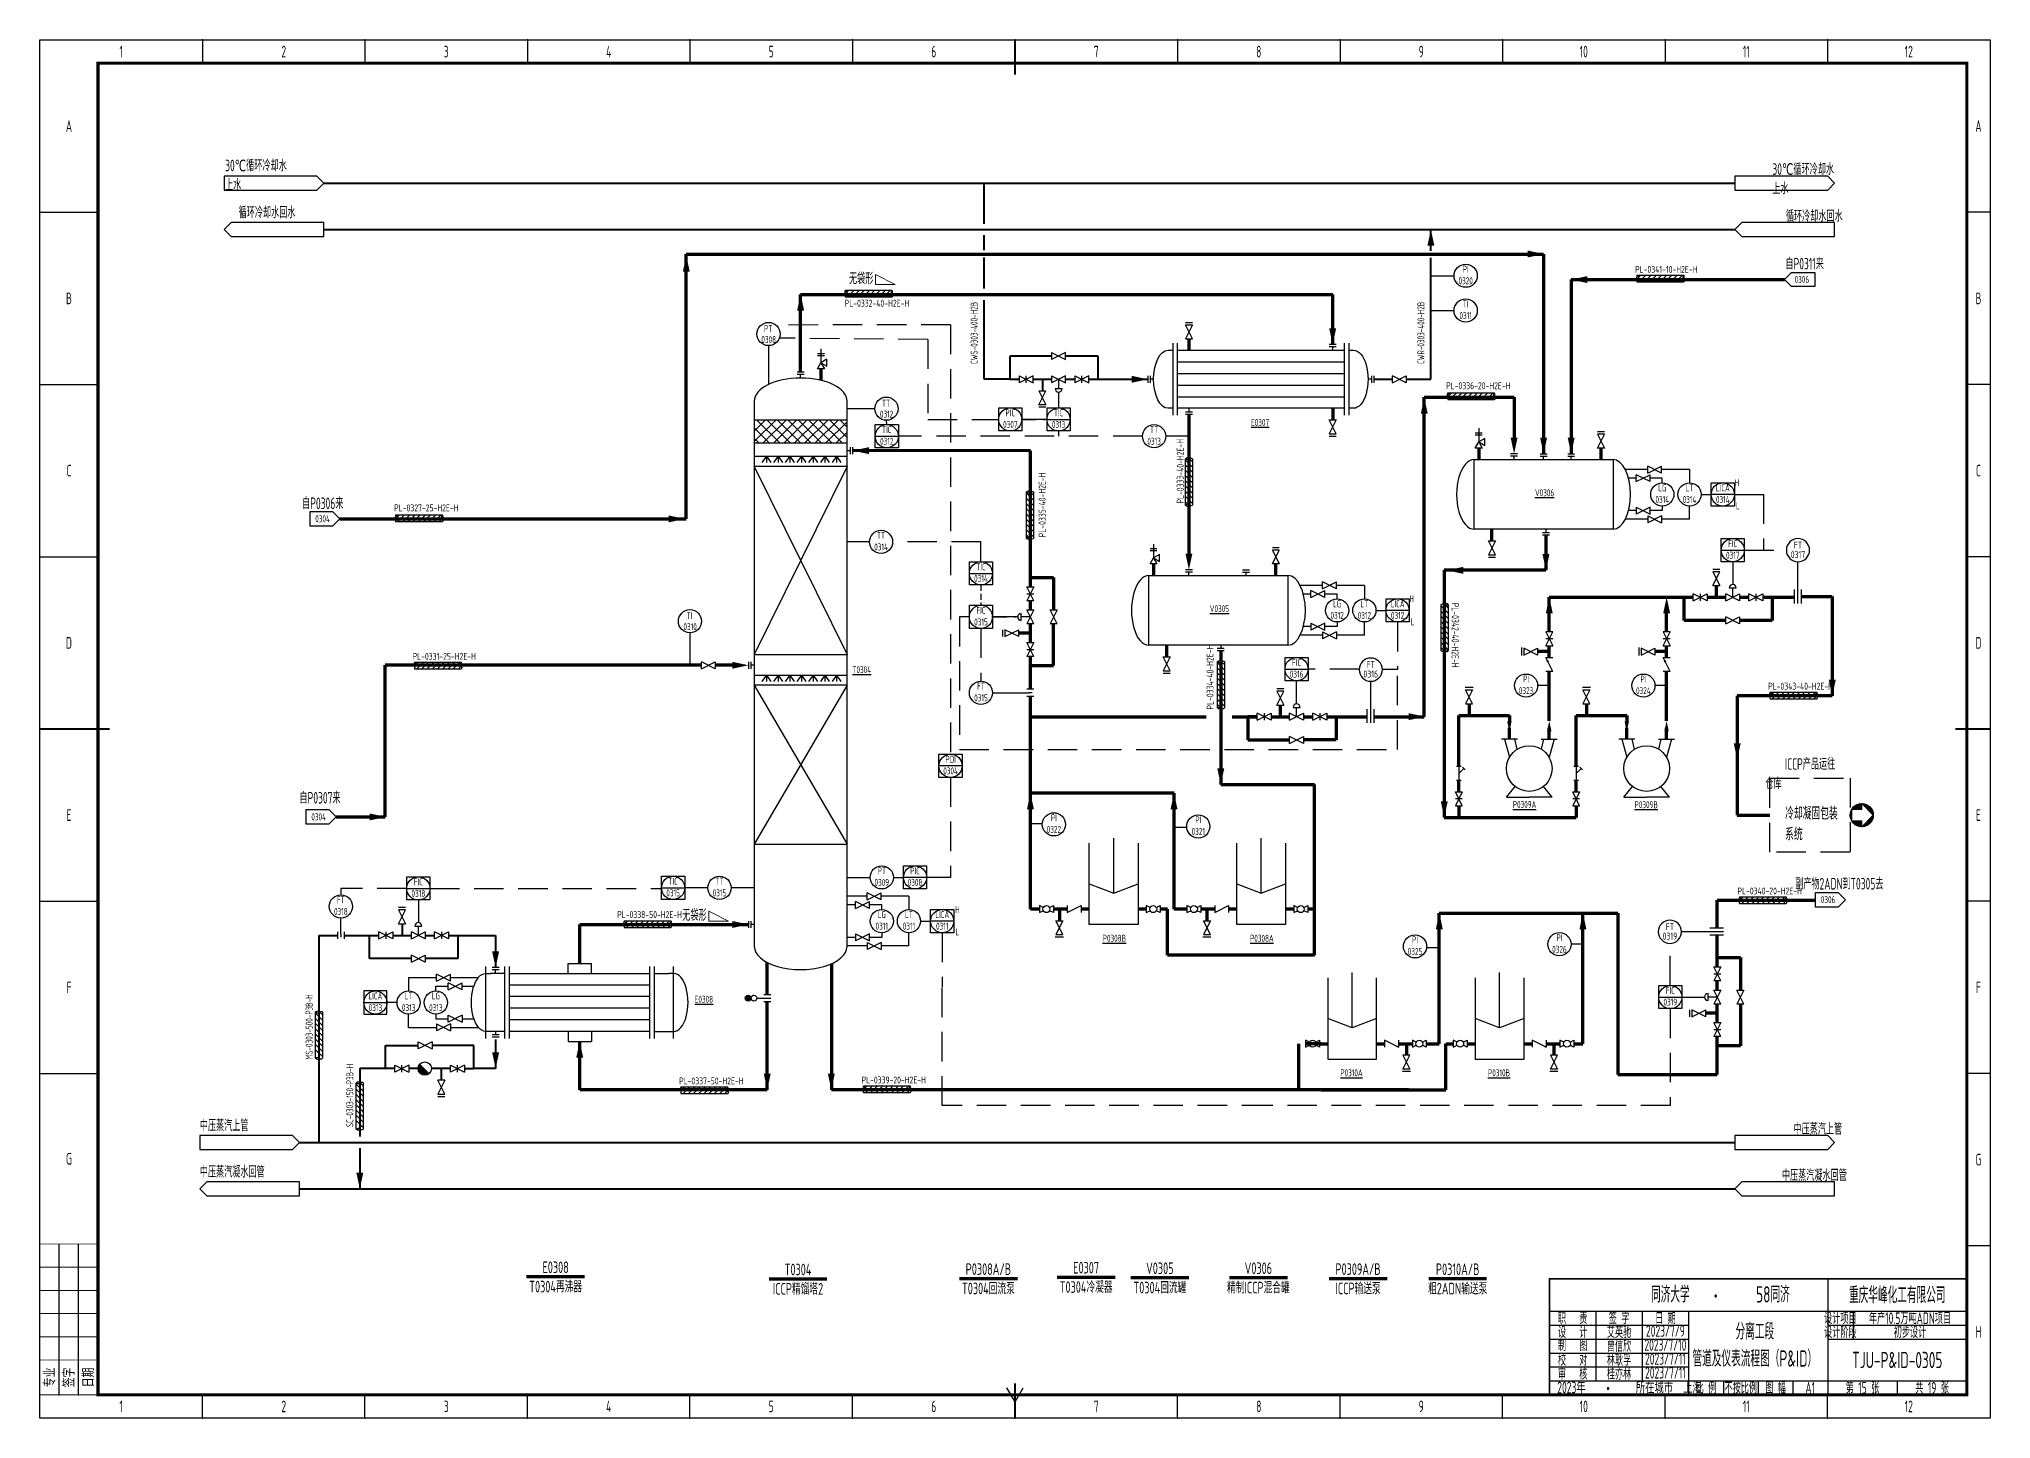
# Model space of a CAD drawing. Header units: millimetres. Extents: x 453 to 7190, y 523 to 4294.
# Drawn here: x 5307 to 6149, y 1317 to 1912 of the extents above; entities that cross this region are included whole.
import ezdxf
from ezdxf.enums import TextEntityAlignment as Align

# ---------------------------------------------------------------- set-up
doc = ezdxf.new("R2010")
doc.units = ezdxf.units.MM
doc.linetypes.add('DASHED', pattern=[19.05, 12.7, -6.35])
doc.linetypes.add('HIDDEN', pattern=[9.525, 6.35, -3.175])
for name, color, linetype, lineweight in [('01-主物流线-粗实线', 134, 'Continuous', 80), ('03-设备外轮廓线-细实线', 7, 'Continuous', 25), ('04-设备内部件-细实线', 170, 'Continuous', 25), ('05-公用工程-冷却水与回水', 55, 'Continuous', 40), ('05-图框与标题栏', 7, 'Continuous', 25), ('06-公用工程-中、低压蒸汽与凝水回管', 14, 'Continuous', 40), ('06-箭头', 7, 'Continuous', 25), ('08-进出物流标志', 7, 'Continuous', 25), ('09-文本', 7, 'Continuous', 25), ('10-流股接续标志', 7, 'Continuous', 25), ('10-阀门', 102, 'Continuous', 25), ('11-文本', 7, 'Continuous', 25), ('11-管道组合号', 50, 'Continuous', 15), ('11-管道组合号 @ 1', 50, 'Continuous', 15), ('12-仪表', 190, 'Continuous', 25), ('12-信号线', 226, 'DASHED', 25), ('12-设备位号线', 7, 'Continuous', 80), ('13-电动气动信号线', 226, 'DASHED', 25), ('14-箭头', 7, 'Continuous', 25), ('15-仪表', 190, 'Continuous', 25), ('15-文本', 7, 'Continuous', 15), ('15-文本 @ 1', 7, 'Continuous', 15), ('16-阀门与管件', 102, 'Continuous', 25)]:
    doc.layers.add(name, color=color, linetype=linetype, lineweight=lineweight)
doc.layers.add('TITLE', color=7, linetype='Continuous')
doc.styles.add('3-gbcbig', font='gbenor.shx', dxfattribs={"width": 0.7, "height": 3, "bigfont": 'gbcbig.shx'})
doc.styles.add('5-gbcbig', font='gbenor.shx', dxfattribs={"width": 0.7, "height": 5, "bigfont": 'gbcbig.shx'})
doc.styles.add('7-gbcbig', font='gbenor.shx', dxfattribs={"width": 0.7, "height": 7, "bigfont": 'gbcbig.shx'})
doc.styles.add('PRAY-6-GBCBIG', font='gbenor.shx', dxfattribs={"width": 0.7, "bigfont": 'gbcbig.shx'})
doc.styles.get("Standard").update_dxf_attribs({"font": 'arial.ttf'})
doc.styles.add('头号烷家', font='gbenor.shx', dxfattribs={"width": 0.75, "height": 3, "bigfont": 'gbcbig.shx'})
doc.styles.add('工程字', font='gbenor.shx', dxfattribs={"bigfont": 'gbcbig.shx'})

msp = doc.modelspace()

# ---------------------------------------------------------------- texts
at = {"char_height": 3, "attachment_point": 5, "style": '3-gbcbig'}
for s, insert in [('{\\LE0307}', (5833.85, 1746.29)), ('{\\LV0306}', (5956.56, 1715.99)), ('{\\LV0305}', (5816.32, 1666.02)), ('{\\LT0304}', (5662.08, 1639.75)), ('{\\LP0309A}', (5947.89, 1581.61)), ('{\\LP0309B}', (6000.37, 1581.52)), ('{\\LP0308B}', (5771, 1523.95)), ('{\\LP0308A}', (5834.62, 1523.95)), ('{\\LE0308}', (5593.99, 1497.65)), ('{\\LP0310A}', (5873.28, 1465.94)), ('{\\LP0310B}', (5936.9, 1465.94))]:
    msp.add_mtext_dynamic_manual_height_columns(s, width=12.7249, gutter_width=35, heights=[12.14], dxfattribs=dict(at, insert=insert))
at = {"char_height": 3, "width": 6.4536, "attachment_point": 3, "style": '3-gbcbig'}
for s, insert in [('H', (6040.44, 1721.81)), ('L', (6040.72, 1711.86)), ('H', (5900.2, 1671.83)), ('L', (5900.48, 1661.88)), ('H', (5704.32, 1537.78)), ('L', (5704.08, 1528.23))]:
    msp.add_mtext(s, dxfattribs=dict(at, insert=insert))
at = {"layer": '03-设备外轮廓线-细实线', "insert": (6060.3, 1580.51), "char_height": 5.4, "attachment_point": 1, "style": '5-gbcbig'}
msp.add_mtext_dynamic_manual_height_columns('冷却凝固包装系统', width=23.2937, gutter_width=15, heights=[0], dxfattribs=at)
at = {"layer": '05-图框与标题栏', "attachment_point": 5}
for s, width, gutter_width, heights, insert, char_height, style in [('1', 70.0833, 25, [0], (5342.71, 1906.16), 5, '5-gbcbig'), ('2', 70.0833, 12.5, [0], (5412.79, 1906.16), 5, '5-gbcbig'), ('3', 70.0833, 25, [0], (5482.87, 1906.16), 5, '5-gbcbig'), ('4', 70.0833, 25, [0], (5552.96, 1906.16), 5, '5-gbcbig'), ('5', 70.0833, 25, [0], (5623.04, 1906.16), 5, '5-gbcbig'), ('6', 70.0833, 25, [0], (5693.12, 1906.16), 5, '5-gbcbig'), ('7', 70.0833, 25, [0], (5763.21, 1906.16), 5, '5-gbcbig'), ('8', 70.0833, 25, [0], (5833.29, 1906.16), 5, '5-gbcbig'), ('9', 70.0833, 25, [0], (5903.37, 1906.16), 5, '5-gbcbig'), ('10', 70.0833, 25, [0], (5973.46, 1906.16), 5, '5-gbcbig'), ('11', 70.0833, 25, [0], (6043.54, 1906.16), 5, '5-gbcbig'), ('12', 70.0833, 25, [0], (6113.62, 1906.16), 5, '5-gbcbig'), ('A', 25, 25, [0], (5320.17, 1874.03), 5, '5-gbcbig'), ('A', 10, 25, [0], (6143.67, 1874.03), 5, '5-gbcbig'), ('B', 25, 25, [0], (5320.17, 1799.78), 5, '5-gbcbig'), ('B', 10, 25, [0], (6143.67, 1799.78), 5, '5-gbcbig'), ('C', 25, 25, [0], (5320.17, 1725.53), 5, '5-gbcbig'), ('C', 10, 25, [0], (6143.67, 1725.53), 5, '5-gbcbig'), ('D', 25, 25, [0], (5320.17, 1651.28), 5, '5-gbcbig'), ('D', 10, 25, [0], (6143.67, 1651.28), 5, '5-gbcbig'), ('E', 25, 25, [0], (5320.17, 1577.03), 5, '5-gbcbig'), ('E', 10, 25, [0], (6143.67, 1577.03), 5, '5-gbcbig'), ('F', 25, 25, [0], (5320.17, 1502.78), 5, '5-gbcbig'), ('F', 10, 25, [0], (6143.67, 1502.78), 5, '5-gbcbig'), ('G', 25, 25, [0], (5320.17, 1428.91), 5, '5-gbcbig'), ('G', 10, 25, [0], (6143.67, 1428.53), 5, '5-gbcbig'), ('重庆华峰化工有限公司', 60, 25, [0], (6108.67, 1370.16), 7, '7-gbcbig'), ('职   责', 20, 25, [0], (5968.67, 1360.16), 5, '5-gbcbig'), ('设   计', 20, 25, [0], (5968.67, 1354.16), 5, '5-gbcbig'), ('艾英驰', 20, 25, [0], (5988.67, 1354.16), 5, '5-gbcbig'), ('签 字', 20, 25, [0], (5988.67, 1360.16), 5, '5-gbcbig'), ('2023/7/9', 20, 25, [0], (6008.67, 1354.66), 5, '5-gbcbig'), ('日 期', 20, 25, [0], (6008.67, 1360.16), 5, '5-gbcbig'), ('设计项目', 15, 25, [0], (6084.11, 1360.16), 5, '5-gbcbig'), ('设计阶段', 15, 25, [0], (6084.11, 1354.16), 5, '5-gbcbig'), ('H', 10, 25, [0], (6143.67, 1354.28), 5, '5-gbcbig'), ('制   图', 20, 25, [0], (5968.67, 1348.52), 5, '5-gbcbig'), ('曾信欣', 20, 25, [0], (5988.67, 1348.16), 5, '5-gbcbig'), ('2023/7/10', 20, 25, [0], (6008.67, 1348.66), 5, '5-gbcbig'), ('校   对', 20, 25, [0], (5968.67, 1342.16), 5, '5-gbcbig'), ('审   核', 20, 25, [0], (5968.67, 1336.16), 5, '5-gbcbig'), ('桂亦林', 20, 25, [0], (5988.67, 1336.16), 5, '5-gbcbig'), ('林耿孚', 20, 25, [0], (5988.67, 1342.16), 5, '5-gbcbig'), ('2023/7/11', 20, 25, [0], (6008.67, 1342.66), 5, '5-gbcbig'), ('2023/7/11', 20, 25, [0], (6008.67, 1336.66), 5, '5-gbcbig'), ('TJU-P&ID-0305', 60, 25, [12.52], (6108.67, 1342.16), 7, '7-gbcbig'), ('比 例', 15, 25, [0], (6026.17, 1330.16), 5, '5-gbcbig'), ('不按比例', 15, 25, [0], (6041.17, 1330.16), 5, '5-gbcbig'), ('图 幅', 15, 25, [0], (6056.17, 1330.16), 5, '5-gbcbig'), ('A1', 14.9167, 25, [0], (6071.12, 1330.16), 5, '5-gbcbig'), ('第 15 张', 30, 25, [0], (6093.67, 1330.16), 5, '5-gbcbig'), ('共 19 张', 30, 25, [0], (6123.67, 1330.16), 5, '5-gbcbig'), ('1', 70.0833, 25, [0], (5342.71, 1322.16), 5, '5-gbcbig'), ('2', 70.0833, 25, [0], (5412.79, 1322.16), 5, '5-gbcbig'), ('3', 70.0833, 25, [0], (5482.87, 1322.16), 5, '5-gbcbig'), ('4', 70.0833, 25, [0], (5552.96, 1322.16), 5, '5-gbcbig'), ('5', 70.0833, 25, [0], (5623.04, 1322.16), 5, '5-gbcbig'), ('6', 70.0833, 25, [0], (5693.12, 1322.16), 5, '5-gbcbig'), ('7', 70.0833, 25, [0], (5763.21, 1322.16), 5, '5-gbcbig'), ('8', 70.0833, 25, [0], (5833.29, 1322.16), 5, '5-gbcbig'), ('9', 70.0833, 25, [0], (5903.37, 1322.16), 5, '5-gbcbig'), ('10', 70.0833, 25, [0], (5973.46, 1322.16), 5, '5-gbcbig'), ('11', 70.0833, 25, [0], (6043.54, 1322.16), 5, '5-gbcbig'), ('12', 70.0833, 25, [0], (6113.62, 1322.16), 5, '5-gbcbig')]:
    msp.add_mtext_dynamic_manual_height_columns(s, width=width, gutter_width=gutter_width, heights=heights, dxfattribs=dict(at, insert=insert, char_height=char_height, style=style))
at = {"layer": '05-图框与标题栏'}
for s, insert, char_height, width, attachment_point, style in [('\\pi5.78018;同济大学             ', (5996.69, 1370.43), 7, 32.2593, 4, '7-gbcbig'), ('58同济          ', (6055.03, 1370.43), 7, 32.2593, 5, '7-gbcbig'), (' 2023{\\W0.8;年          所在城市  上海}', (5960.14, 1330.31), 5, 67.5295, 4, '5-gbcbig'), ('{\\fFangSong|b0|i0|c134|p49;\\W0.8;·}', (5981.24, 1332.29), 5, 18.9039, 1, '5-gbcbig')]:
    msp.add_mtext(s, dxfattribs=dict(at, insert=insert, char_height=char_height, width=width, attachment_point=attachment_point, style=style))
at = {"layer": '05-图框与标题栏', "insert": (6027.66, 1372.16), "char_height": 5, "width": 31.5065, "attachment_point": 1}
msp.add_mtext('{\\fFangSong|b0|i0|c134|p49;\\W0.8;·}', dxfattribs=at)
at = {"layer": '05-图框与标题栏', "char_height": 5, "attachment_point": 5, "rotation": 90, "style": '工程字'}
for s, insert in [('专业', (5311.83, 1334.66)), ('签字', (5320.17, 1334.66)), ('日期', (5328.5, 1334.66))]:
    msp.add_mtext_dynamic_manual_height_columns(s, width=8.3333, gutter_width=25, heights=[0], dxfattribs=dict(at, insert=insert))
at = {"layer": '09-文本'}
for s, width, gutter_width, heights, insert, char_height, attachment_point, style in [('自P0311来', 40, 12.5, [0], (6060.43, 1814.73), 5, 4, '5-gbcbig'), ('0306', 40, 12.5, [0], (6067.52, 1807.93), 3, 5, '3-gbcbig'), ('自P0306来', 44.9157, 12.5, [5.33], (5420.73, 1711.45), 5, 4, '5-gbcbig'), ('0304', 40, 12.5, [0], (5429.55, 1704.78), 3, 5, '3-gbcbig'), ('\\pi8.43095;ICCP产品运往仓库', 31.531, 15, [0], (6051.77, 1601.56), 5, 1, '5-gbcbig'), ('\\pi34.37595;自P0307来', 60.4658, 35, [11.23], (5385.22, 1587), 5, 1, '5-gbcbig'), ('0304', 40, 12.5, [0], (5427.86, 1576.31), 3, 5, '3-gbcbig'), ('副产物2ADN到T0305去', 44.9157, 12.5, [5.33], (6064.64, 1547.44), 5, 4, '5-gbcbig'), ('0306', 40, 12.5, [0], (6078.82, 1540.62), 3, 5, '3-gbcbig'), ('{\\W0.75;E0308\\P\\A1;T0304再沸器}', 59.0038, 12.5, [13.77], (5530.06, 1377.97), 5, 5, '5-gbcbig'), ('{\\W0.75;T0304\\P\\A1;ICCP精馏塔2}', 59.0038, 12.5, [13.77], (5634.58, 1377.01), 5, 5, '5-gbcbig'), ('{\\W0.75;P0308A/B\\P\\A1;T0304回流泵}', 59.0038, 12.5, [13.77], (5716.69, 1377.16), 5, 5, '5-gbcbig'), ('{\\W0.75;E0307\\A1;\\PT0304冷凝器}', 59.0038, 12.5, [13.77], (5758.83, 1377.76), 5, 5, '5-gbcbig'), ('{\\W0.75;V0305\\P\\A1;T0304回流罐}', 59.0038, 12.5, [13.77], (5790.63, 1377.55), 5, 5, '5-gbcbig'), ('{\\W0.75;V0306\\P\\A1;精制ICCP混合罐}', 59.0038, 12.5, [13.77], (5833.12, 1377.55), 5, 5, '5-gbcbig'), ('{\\W0.75;P0309A/B\\P\\A1;ICCP输送泵}', 59.0038, 12.5, [13.77], (5876.12, 1377.16), 5, 5, '5-gbcbig'), ('{\\W0.75;P0310A/B\\P\\A1;粗2ADN输送泵}', 59.0038, 12.5, [13.77], (5919.08, 1377.1), 5, 5, '5-gbcbig'), ('分离工段\\P管道及仪表流程图（P&ID）', 60, 12.5, [0], (6047.23, 1348.56), 7, 5, '7-gbcbig'), ('年产10.5万吨ADN项目', 49.0599, 35, [0], (6114.14, 1360.16), 5, 5, '5-gbcbig'), ('初步设计', 48.9999, 12.5, [0], (6114.17, 1354.16), 5, 5, '5-gbcbig')]:
    msp.add_mtext_dynamic_manual_height_columns(s, width=width, gutter_width=gutter_width, heights=heights, dxfattribs=dict(at, insert=insert, char_height=char_height, attachment_point=attachment_point, style=style))
at = {"layer": '11-文本', "char_height": 5, "attachment_point": 1, "style": '5-gbcbig'}
for s, insert in [('30℃循环冷却水上水', (5387.51, 1859.56)), ('30℃循环冷却水上水', (6054.79, 1858.01)), ('循环冷却水回水', (5393.35, 1839.34)), ('循环冷却水回水', (6060.63, 1837.79)), ('中压蒸汽上管', (5376.6, 1445.8)), ('中压蒸汽上管', (6063.89, 1444.3)), ('中压蒸汽凝水回管', (5376.6, 1425.8)), ('中压蒸汽凝水回管', (6058.92, 1424.3))]:
    msp.add_mtext_dynamic_manual_height_columns(s, width=29.1659, gutter_width=25, heights=[0], dxfattribs=dict(at, insert=insert))
at = {"layer": '11-文本', "char_height": 3, "width": 10, "attachment_point": 5, "style": '3-gbcbig'}
for s, insert in [('{\\C0;PT}', (5621.71, 1786.79)), ('{\\C0;0308}', (5621.94, 1782.05)), ('{\\C0;0312}', (5672.79, 1749.87)), ('{\\C0;TT}', (5672.56, 1754.61)), ('{\\C0;0310}', (5588.06, 1658.26)), ('{\\C0;TI}', (5587.83, 1663))]:
    msp.add_mtext(s, dxfattribs=dict(at, insert=insert))
at = {"layer": '11-管道组合号', "char_height": 5, "attachment_point": 1, "style": 'PRAY-6-GBCBIG'}
for insert in [(5656.57, 1810.85), (5584.66, 1536.42)]:
    msp.add_mtext_dynamic_manual_height_columns('无袋形', width=10.7049, gutter_width=12.5, heights=[0], dxfattribs=dict(at, insert=insert))
at = {"layer": '11-管道组合号', "char_height": 3, "attachment_point": 7, "rotation": 90, "style": '3-gbcbig'}
for s, insert in [('CWS-0303-400-H2B', (5712.04, 1771.49)), ('CWR-0303-400-H2B', (5904.73, 1771.49)), ('SC-0303-150-P3B-H', (5442.81, 1442.57))]:
    msp.add_mtext_dynamic_manual_height_columns(s, width=21.0765, gutter_width=12.5, heights=[0], dxfattribs=dict(at, insert=insert))
at = {"layer": '11-管道组合号 @ 1', "insert": (5425.25, 1471.6), "char_height": 3, "attachment_point": 7, "rotation": 90, "style": '3-gbcbig'}
msp.add_mtext_dynamic_manual_height_columns('MS-0303-500-P3B-H', width=21.9761, gutter_width=12.5, heights=[3], dxfattribs=at)
at = {"layer": '15-仪表', "ltscale": 10, "char_height": 3, "width": 10, "attachment_point": 5, "style": '3-gbcbig'}
for s, insert in [('{\\C0;PI\\P0320}', (5922.53, 1809.87)), ('{\\C0;TI\\P0311}', (5922.53, 1794.87)), ('{\\C0;PIC\\P0307}', (5726.14, 1747.94)), ('{\\C0;TIC\\P0313}', (5746.97, 1747.94)), ('{\\C0;TIC\\P0312}', (5672.86, 1740.68)), ('{\\C0;TT\\P0313}', (5788.17, 1740.68)), ('{\\C0;LG\\P0314}', (6007.34, 1715.59)), ('{\\C0;LT\\P0314}', (6019.07, 1715.59)), ('{\\C0;LICA\\P0314}', (6033.41, 1715.59)), ('{\\C0;TT\\P0314}', (5670.4, 1695.13)), ('{\\C0;FIC\\P0317}', (6037.7, 1691.56)), ('{\\C0;TIC\\P0314}', (5713.49, 1681.57)), ('{\\C0;FIC\\P0315}', (5713.49, 1662.79)), ('{\\C0;LG\\P0312}', (5867.1, 1665.62)), ('{\\C0;LT\\P0312}', (5878.83, 1665.62)), ('{\\C0;LICA\\P0312}', (5893.17, 1665.62)), ('{\\C0;FIC\\P0316}', (5849.61, 1640.3)), ('{\\C0;FT\\P0315}', (5713.49, 1630.1)), ('{\\C0;PI\\P0323}', (5948.56, 1633.19)), ('{\\C0;PI\\P0324}', (5999.17, 1633.19)), ('{\\C0;PDI\\P0304}', (5700.38, 1598.6)), ('{\\C0;PI\\P0322}', (5744.94, 1573.38)), ('{\\C0;PI\\P0321}', (5807.22, 1572.47)), ('{\\C0;FIC\\P0318}', (5470.85, 1545.77)), ('{\\C0;TIC\\P0315}', (5580.72, 1546.01)), ('{\\C0;TT\\P0315}', (5600.72, 1546.01)), ('{\\C0;PT\\P0309}', (5670.72, 1550.53)), ('{\\C0;PIC\\P0308}', (5685.06, 1550.53)), ('{\\C0;FT\\P0318}', (5437.44, 1538.01)), ('{\\C0;LG\\P0311}', (5670.7, 1531.68)), ('{\\C0;LT\\P0311}', (5682.44, 1531.68)), ('{\\C0;LICA\\P0311}', (5696.78, 1531.68)), ('{\\C0;PI\\P0325}', (5900.68, 1520.79)), ('{\\C0;PI\\P0326}', (5962.96, 1521.69)), ('{\\C0;LICA\\P0313}', (5452.32, 1496.57)), ('{\\C0;LT\\P0313}', (5466.66, 1496.57)), ('{\\C0;LG\\P0313}', (5478.39, 1496.57)), ('{\\C0;FIC\\P0319}', (6010.78, 1498.94))]:
    msp.add_mtext(s, dxfattribs=dict(at, insert=insert))

# ---------------------------------------------------------------- blocks, each defined once
blk = doc.blocks.new('管道组合号')
at = {"layer": '11-管道组合号', "style": '头号烷家', "width": 0.75}
blk.add_attdef('管道组合号', (-4.3, 3.13), '', height=3, dxfattribs=at)
blk = doc.blocks.new('就地安装仪表')
at = {"layer": '12-仪表', "ltscale": 0.25}
blk.add_circle((0, -5), 5, dxfattribs=at)
at = {"layer": '15-文本', "style": '工程字', "width": 0.75}
blk.add_attdef('仪表名称', text='', height=3, dxfattribs=at).set_placement((0, -4.29), align=Align.CENTER)
blk.add_attdef('仪表编号', text='', height=3, dxfattribs=at).set_placement((0, -5.39), align=Align.TOP_CENTER)
blk = doc.blocks.new('*U208')
at = {"layer": '10-阀门'}
ref = blk.add_blockref('就地安装仪表', (6010.61, 1531.75), dxfattribs=dict(at, xscale=-1))
ref.add_attrib('仪表名称', 'FT', dxfattribs={"layer": '15-文本 @ 1', "height": 3, "style": '工程字', "width": 0.75}).set_placement((6010.61, 1527.46), align=Align.CENTER)
ref.add_attrib('仪表编号', '0319', dxfattribs={"layer": '15-文本 @ 1', "height": 3, "style": '工程字', "width": 0.75}).set_placement((6010.61, 1526.36), align=Align.TOP_CENTER)
blk = doc.blocks.new('*U209')
at = {"layer": '10-阀门'}
ref = blk.add_blockref('就地安装仪表', (5881.6, 1644.74), dxfattribs=dict(at, xscale=-1))
ref.add_attrib('仪表名称', 'FT', dxfattribs={"layer": '15-文本 @ 1', "height": 3, "style": '工程字', "width": 0.75}).set_placement((5881.6, 1640.45), align=Align.CENTER)
ref.add_attrib('仪表编号', '0316', dxfattribs={"layer": '15-文本 @ 1', "height": 3, "style": '工程字', "width": 0.75}).set_placement((5881.6, 1639.34), align=Align.TOP_CENTER)
blk = doc.blocks.new('*U214')
at = {"layer": '10-阀门'}
ref = blk.add_blockref('就地安装仪表', (6065.84, 1696.24), dxfattribs=dict(at, xscale=-1))
ref.add_attrib('仪表名称', 'FT', dxfattribs={"layer": '15-文本 @ 1', "height": 3, "style": '工程字', "width": 0.75}).set_placement((6065.84, 1691.95), align=Align.CENTER)
ref.add_attrib('仪表编号', '0317', dxfattribs={"layer": '15-文本 @ 1', "height": 3, "style": '工程字', "width": 0.75}).set_placement((6065.84, 1690.84), align=Align.TOP_CENTER)

# ---------------------------------------------------------------- hatches: boundary and pattern name
at = {"layer": '04-设备内部件-细实线'}
h = msp.add_hatch(dxfattribs=at)
h.set_pattern_fill('ANSI37', color=256)
h.set_pattern_definition([(45, (4985.541, -1752.3344), (-2.245064, 2.245064), []), (135, (4985.541, -1752.3344), (-2.245064, -2.245064), [])])
h.paths.add_polyline_path([(5615.72, 1747.45), (5615.72, 1737.45), (5655.72, 1737.45), (5655.72, 1747.45)])
at = {"layer": '08-进出物流标志'}
h = msp.add_hatch(dxfattribs=at)
h.set_pattern_fill('ANSI31', color=256, scale=0.1)
h.set_pattern_definition([(45, (3815.55796, 2158.36194), (-0.224506403, 0.224506403), [])])
h.paths.add_polyline_path([(6093.32, 1579.54), (6093.32, 1582.04, 0.267949), (6088.99, 1579.54)])
h.paths.add_polyline_path([(6088.99, 1579.54, 0.131652), (6088.32, 1577.04, 0.131652), (6088.99, 1574.54)])
h.paths.add_polyline_path([(6088.99, 1574.54, 0.267949), (6093.32, 1572.04), (6093.32, 1574.54)])
h.paths.add_polyline_path([(6093.32, 1572.04, 0.414214), (6098.32, 1577.04)])
h.paths.add_polyline_path([(6093.32, 1582.04), (6098.32, 1577.04, 0.414214)])
at = {"layer": '16-阀门与管件'}
for color, points in [(256, [(5614.32, 1498.15, 1), (5611.82, 1498.15, 1)]), (3, [(5475.65, 1465.74, -0.197694), (5473.62, 1464.91, -0.669876), (5471.59, 1469.83)])]:
    msp.add_hatch(color=color, dxfattribs=at).paths.add_polyline_path(points)

# ---------------------------------------------------------------- linework, layer by layer
for p, q in [((6060.04, 1807.88), (6063.04, 1810.88)), ((6063.04, 1810.88), (6073.04, 1810.88)), ((6073.04, 1810.88), (6073.04, 1804.88)), ((6063.04, 1804.88), (6060.04, 1807.88)), ((6073.04, 1804.88), (6063.04, 1804.88)), ((5866.67, 1779.9), (5863.67, 1779.9)), ((5866.67, 1778.9), (5863.67, 1778.9)), ((5865.17, 1777.4), (5865.17, 1778.9)), ((5637.22, 1767.95), (5634.22, 1767.95)), ((5637.22, 1766.95), (5634.22, 1766.95)), ((5635.72, 1765.45), (5635.72, 1766.95)), ((5785.42, 1766.4), (5785.42, 1763.4)), ((5786.42, 1766.4), (5786.42, 1763.4)), ((5787.92, 1764.9), (5786.42, 1764.9)), ((5881.92, 1766.4), (5881.92, 1763.4)), ((5882.92, 1766.4), (5882.92, 1763.4)), ((5803.17, 1752.4), (5803.17, 1750.9)), ((5801.67, 1750.9), (5804.67, 1750.9)), ((5801.67, 1749.9), (5804.67, 1749.9)), ((5655.72, 1734.14), (5657.22, 1734.14)), ((5657.22, 1732.64), (5657.22, 1735.64)), ((5658.22, 1732.64), (5658.22, 1735.64)), ((5944.91, 1732.77), (5941.91, 1732.77)), ((5944.91, 1731.77), (5941.91, 1731.77)), ((5943.4, 1730.27), (5943.41, 1731.77)), ((5954.63, 1732.77), (5957.63, 1732.77)), ((5954.63, 1731.77), (5957.63, 1731.77)), ((5956.13, 1730.27), (5956.13, 1731.77)), ((5966.53, 1732.77), (5969.53, 1732.77)), ((5966.53, 1731.77), (5969.53, 1731.77)), ((5968.03, 1730.27), (5968.03, 1731.77)), ((5434.02, 1707.72), (5424.02, 1707.72)), ((5424.02, 1707.72), (5424.02, 1701.72)), ((5424.02, 1701.72), (5434.02, 1701.72)), ((5437.02, 1704.72), (5434.02, 1707.72)), ((5434.02, 1701.72), (5437.02, 1704.72)), ((5958.65, 1698.77), (5955.65, 1698.77)), ((5958.65, 1697.77), (5955.65, 1697.77)), ((5957.15, 1700.27), (5957.15, 1698.77)), ((5804.67, 1682.79), (5801.67, 1682.79)), ((5804.67, 1681.79), (5801.67, 1681.79)), ((5803.16, 1680.29), (5803.17, 1681.79)), ((5826.29, 1682.79), (5829.29, 1682.79)), ((5826.29, 1681.79), (5829.29, 1681.79)), ((5827.79, 1680.29), (5827.79, 1681.79)), ((5816.91, 1650.29), (5816.91, 1648.79)), ((5613.22, 1643.13), (5613.22, 1640.13)), ((5614.22, 1643.13), (5614.22, 1640.13)), ((5615.72, 1641.63), (5614.22, 1641.63)), ((5818.41, 1648.79), (5815.41, 1648.79)), ((5818.41, 1647.79), (5815.41, 1647.79)), ((5944.85, 1609.76), (5937.92, 1609.76)), ((5939.2, 1609.74), (5941.45, 1602)), ((5944.72, 1605.41), (5943.71, 1609.74)), ((5955.1, 1609.76), (5962.03, 1609.76)), ((5955.23, 1605.41), (5956.24, 1609.74)), ((5960.74, 1609.74), (5958.5, 1602)), ((5995.45, 1609.76), (5988.52, 1609.76)), ((5989.81, 1609.74), (5992.05, 1602)), ((5995.33, 1605.41), (5994.32, 1609.74)), ((6005.71, 1609.76), (6012.64, 1609.76)), ((6005.83, 1605.41), (6006.85, 1609.74)), ((6011.35, 1609.74), (6009.11, 1602)), ((5432.34, 1579.25), (5422.34, 1579.25)), ((5422.34, 1579.25), (5422.34, 1573.25)), ((5435.34, 1576.25), (5432.34, 1579.25)), ((5432.34, 1573.25), (5435.34, 1576.25)), ((5422.34, 1573.25), (5432.34, 1573.25)), ((6083.3, 1543.56), (6073.3, 1543.56)), ((6073.3, 1543.56), (6073.3, 1537.56)), ((6086.3, 1540.56), (6083.3, 1543.56)), ((6083.3, 1537.56), (6086.3, 1540.56)), ((6073.3, 1537.56), (6083.3, 1537.56)), ((5613.22, 1531.39), (5613.22, 1528.39)), ((5614.22, 1531.39), (5614.22, 1528.39)), ((5615.72, 1529.89), (5614.22, 1529.89)), ((5505.67, 1511.29), (5502.67, 1511.29)), ((5505.67, 1510.29), (5502.67, 1510.29)), ((5504.17, 1508.79), (5504.17, 1510.29)), ((5426.54, 1472.2), (5426.54, 1492.2)), ((5429.54, 1488.64), (5426.54, 1491.64)), ((5429.54, 1490.88), (5428.26, 1492.16)), ((5429.54, 1492.2), (5429.54, 1472.2)), ((5429.54, 1486.39), (5426.54, 1489.39)), ((5429.54, 1484.15), (5426.54, 1487.15)), ((5429.54, 1481.9), (5426.54, 1484.9)), ((5429.54, 1479.66), (5426.54, 1482.66)), ((5505.67, 1482.29), (5502.67, 1482.29)), ((5504.17, 1483.79), (5504.17, 1482.29)), ((5429.54, 1477.41), (5426.54, 1480.41)), ((5429.54, 1475.17), (5426.54, 1478.17)), ((5429.54, 1472.92), (5426.54, 1475.92)), ((5505.67, 1481.29), (5502.67, 1481.29)), ((5444.1, 1441.67), (5444.1, 1461.67)), ((5447.1, 1458.11), (5444.1, 1461.11)), ((5447.1, 1455.86), (5444.1, 1458.86)), ((5447.1, 1453.62), (5444.1, 1456.62)), ((5447.1, 1460.35), (5445.82, 1461.63)), ((5447.1, 1461.67), (5447.1, 1441.67)), ((5447.1, 1451.37), (5444.1, 1454.37)), ((5447.1, 1449.13), (5444.1, 1452.13)), ((5447.1, 1446.88), (5444.1, 1449.88)), ((5447.1, 1444.64), (5444.1, 1447.64)), ((5447.1, 1442.39), (5444.1, 1445.39))]:
    msp.add_line(p, q)
at = {"color": 3}
for points in [[(5752.6, 1535.97), (5750.69, 1535.01)], [(5752.6, 1535.97), (5750.69, 1535.01)], [(5816.22, 1535.97), (5814.31, 1535.01)], [(5816.22, 1535.97), (5814.31, 1535.01)], [(5891.68, 1477.95), (5893.59, 1477)], [(5891.68, 1477.95), (5893.59, 1477)], [(5955.3, 1477.95), (5957.21, 1477)], [(5955.3, 1477.95), (5957.21, 1477)]]:
    msp.add_lwpolyline(points, dxfattribs=at)
for centre, radius, start, end in [((5427.38, 1491.1), 1.37, 49.99289, 127.26243), ((5427.52, 1473.34), 1.5, 229.56309, 305.9037), ((5444.94, 1460.58), 1.37, 49.99289, 127.26243), ((5445.08, 1442.81), 1.5, 229.56309, 305.9037)]:
    msp.add_arc(centre, radius, start, end)
for points in [[(5426.54, 1492.2), (5427.02, 1491.85), (5427.94, 1491.68), (5428.66, 1492.66), (5429.37, 1492.37), (5429.54, 1492.2)], [(5444.1, 1461.67), (5444.58, 1461.32), (5445.5, 1461.15), (5446.22, 1462.13), (5446.93, 1461.84), (5447.1, 1461.67)]]:
    msp.add_open_spline(points, degree=3, knots=[0, 0, 0, 0, 1.367527, 2.619727, 3.553416, 3.553416, 3.553416, 3.553416])
for points in [[(5426.54, 1472.2), (5427.7, 1472.56), (5428.63, 1472.02), (5429.54, 1472.2)], [(5444.1, 1441.67), (5445.26, 1442.03), (5446.19, 1441.49), (5447.1, 1441.67)]]:
    msp.add_spline(points, degree=3)
at = {"layer": '01-主物流线-粗实线'}
for p, q in [((5586.41, 1704.72), (5586.41, 1818.9)), ((5586.41, 1818.9), (5956.13, 1818.9)), ((5956.13, 1818.9), (5956.13, 1732.77)), ((5635.72, 1801.51), (5865.17, 1801.51)), ((5635.72, 1767.95), (5635.72, 1801.51)), ((5865.17, 1779.9), (5865.17, 1801.51)), ((5968.03, 1807.88), (5968.03, 1732.77)), ((5968.03, 1807.88), (6060.04, 1807.88)), ((5803.17, 1782.4), (5803.17, 1777.4)), ((5644.45, 1769.44), (5644.45, 1764.44)), ((5865.17, 1752.4), (5865.17, 1747.4)), ((5904.6, 1619.47), (5904.6, 1757.23)), ((5904.6, 1757.23), (5943.41, 1757.23)), ((5943.41, 1757.23), (5943.41, 1739.77)), ((5803.17, 1749.9), (5803.17, 1700.01)), ((5734.82, 1733.99), (5658.22, 1734.14)), ((5928.13, 1735.27), (5928.13, 1730.27)), ((5980.89, 1730.27), (5980.89, 1735.27)), ((5734.82, 1697.63), (5734.82, 1733.99)), ((5437.02, 1704.72), (5586.41, 1704.72)), ((5734.82, 1675.47), (5734.82, 1697.63)), ((5803.17, 1700.01), (5803.17, 1689.79)), ((5933.82, 1695.27), (5933.82, 1700.27)), ((5957.15, 1697.77), (5957.15, 1682.55)), ((5787.89, 1685.29), (5787.89, 1680.29)), ((5840.65, 1680.29), (5840.65, 1685.29)), ((5734.82, 1679.47), (5744.82, 1679.47)), ((5744.82, 1679.47), (5744.82, 1665.47)), ((5913.29, 1682.61), (5913.29, 1576.06)), ((5957.15, 1682.55), (5913.29, 1682.55)), ((6030.69, 1670.97), (6030.69, 1675.97)), ((5734.82, 1665.47), (5734.82, 1669.47)), ((5958.57, 1655.99), (5958.59, 1670.98)), ((5958.59, 1670.98), (6009.2, 1670.98)), ((6009.2, 1670.98), (6020.69, 1670.98)), ((6016.69, 1660.97), (6016.69, 1670.97)), ((6026.69, 1670.97), (6034.69, 1670.97)), ((6040.69, 1670.97), (6044.69, 1670.97)), ((6050.69, 1670.97), (6054.69, 1670.97)), ((6050.69, 1670.97), (6064.27, 1670.97)), ((6054.69, 1670.97), (6054.69, 1660.97)), ((6067.34, 1671.25), (6080.64, 1671.25)), ((6080.64, 1671.25), (6080.64, 1628.4)), ((5734.82, 1651.47), (5734.82, 1659.47)), ((5744.82, 1641.47), (5744.82, 1659.47)), ((6009.17, 1655.99), (6009.2, 1663.98)), ((6034.69, 1660.97), (6016.69, 1660.97)), ((6054.69, 1660.97), (6040.69, 1660.97)), ((5734.82, 1655.47), (5729.82, 1655.47)), ((5793.58, 1645.29), (5793.58, 1650.29)), ((5958.57, 1644.99), (5958.57, 1649.99)), ((6009.17, 1644.99), (6009.17, 1649.99)), ((5555.79, 1641.63), (5456.56, 1641.63)), ((5456.56, 1576.25), (5456.56, 1641.63)), ((5592.91, 1641.63), (5553.79, 1641.63)), ((5606.22, 1641.63), (5598.91, 1641.63)), ((5734.82, 1631.27), (5734.82, 1645.47)), ((5816.91, 1647.79), (5816.91, 1590.17)), ((5958.57, 1647.49), (5953.57, 1647.49)), ((6009.17, 1647.49), (6004.17, 1647.49)), ((5734.82, 1641.47), (5744.82, 1641.47)), ((5958.57, 1617.63), (5958.57, 1638.99)), ((6009.17, 1617.63), (6009.17, 1638.99)), ((5734.82, 1619.47), (5734.82, 1628.27)), ((5923.98, 1625), (5923.98, 1620)), ((5974.59, 1625), (5974.59, 1620)), ((6080.64, 1628.4), (6039.64, 1628.4)), ((6039.64, 1628.4), (6039.64, 1577.04)), ((5734.82, 1586.52), (5734.82, 1622.07)), ((5734.82, 1619.47), (5810.62, 1619.47)), ((5821.88, 1619.47), (5832.61, 1619.47)), ((5832.61, 1619.47), (5828.61, 1619.47)), ((5828.61, 1619.47), (5828.61, 1609.47)), ((5838.61, 1619.47), (5846.61, 1619.47)), ((5838.61, 1619.47), (5846.61, 1619.47)), ((5838.61, 1619.47), (5846.61, 1619.47)), ((5842.61, 1619.47), (5842.61, 1624.47)), ((5852.61, 1619.47), (5856.61, 1619.47)), ((5852.61, 1619.47), (5856.61, 1619.47)), ((5862.61, 1619.47), (5880.1, 1619.47)), ((5862.61, 1619.47), (5863.99, 1619.47)), ((5862.61, 1619.47), (5880.1, 1619.47)), ((5866.61, 1619.47), (5866.61, 1609.47)), ((5883.1, 1619.47), (5904.6, 1619.47)), ((5883.1, 1619.47), (5885.19, 1619.47)), ((5919.57, 1598), (5919.57, 1620)), ((5919.57, 1620), (5941.38, 1620)), ((5941.38, 1620), (5941.38, 1617.44)), ((5970.17, 1598), (5970.17, 1620)), ((5970.17, 1620), (5991.99, 1620)), ((5991.99, 1620), (5991.99, 1617.44)), ((5828.61, 1609.47), (5846.61, 1609.47)), ((5866.61, 1609.47), (5852.61, 1609.47)), ((5941.38, 1609.76), (5941.38, 1614.65)), ((5958.57, 1609.76), (5958.57, 1614.65)), ((5991.99, 1609.76), (5991.99, 1614.65)), ((6009.17, 1609.76), (6009.17, 1614.65)), ((5919.57, 1587), (5919.57, 1592)), ((5970.17, 1587), (5970.17, 1592)), ((5734.82, 1536.51), (5734.82, 1586.52)), ((5796.75, 1586.52), (5734.82, 1586.52)), ((5796.75, 1536.51), (5796.75, 1586.52)), ((5816.91, 1590.17), (5857.29, 1590.17)), ((5857.29, 1516.65), (5857.29, 1590.17)), ((5435.34, 1576.25), (5456.56, 1576.25)), ((5913.29, 1576.06), (5970.17, 1576)), ((5919.57, 1581), (5919.57, 1576)), ((5970.17, 1581), (5970.17, 1576)), ((6039.64, 1577.04), (6053.69, 1577.04)), ((5738.72, 1536.51), (5734.82, 1536.51)), ((5750.69, 1536.51), (5744.72, 1536.51)), ((5747.32, 1536.51), (5747.32, 1531.51)), ((5760.21, 1536.51), (5756.69, 1536.51)), ((5784.77, 1536.51), (5781.24, 1536.51)), ((5793.95, 1536.51), (5790.77, 1536.51)), ((5793.95, 1516.65), (5793.95, 1536.51)), ((5802.34, 1536.51), (5796.75, 1536.51)), ((5814.31, 1536.51), (5808.34, 1536.51)), ((5810.95, 1536.51), (5810.95, 1531.51)), ((5823.83, 1536.51), (5820.31, 1536.51)), ((5848.39, 1536.51), (5844.86, 1536.51)), ((5857.29, 1536.51), (5854.39, 1536.51)), ((5911.16, 1478.5), (5911.16, 1534.84)), ((5911.16, 1534.84), (5973.09, 1534.84)), ((5973.09, 1478.5), (5973.09, 1534.84)), ((5973.09, 1534.84), (5988.19, 1534.84)), ((5988.19, 1534.84), (5988.19, 1465.24)), ((6031.04, 1528.25), (6031.04, 1540.38)), ((6031.04, 1540.38), (6073.34, 1540.38)), ((5540.44, 1513.12), (5540.44, 1529.89)), ((5540.44, 1529.89), (5613.22, 1529.89)), ((6031.04, 1511.61), (6031.04, 1525.19)), ((5857.29, 1516.65), (5793.95, 1516.65)), ((6031.04, 1511.61), (6031.04, 1515.61)), ((6031.04, 1515.61), (6041.04, 1515.61)), ((6041.04, 1515.61), (6041.04, 1501.61)), ((5621.32, 1499.65), (5621.32, 1513.5)), ((5648.96, 1512.95), (5648.96, 1458.63)), ((6031.04, 1501.61), (6031.04, 1505.61)), ((5621.32, 1458.63), (5621.32, 1496.65)), ((6031.04, 1491.61), (6026.04, 1491.61)), ((6031.04, 1487.61), (6031.04, 1495.61)), ((6041.04, 1495.61), (6041.04, 1477.61)), ((6031.04, 1465.24), (6031.04, 1481.61)), ((5540.44, 1458.63), (5540.44, 1479.47)), ((5850.62, 1458.63), (5850.62, 1478.5)), ((5860.18, 1478.5), (5853.52, 1478.5)), ((5859.52, 1478.5), (5863.04, 1478.5)), ((5884.08, 1478.5), (5887.59, 1478.5)), ((5893.59, 1478.5), (5899.56, 1478.5)), ((5896.96, 1478.5), (5896.96, 1473.5)), ((5905.56, 1478.5), (5911.16, 1478.5)), ((5913.96, 1458.63), (5913.96, 1478.5)), ((5913.96, 1478.5), (5917.14, 1478.5)), ((5923.14, 1478.5), (5926.66, 1478.5)), ((5947.7, 1478.5), (5951.21, 1478.5)), ((5957.21, 1478.5), (5963.18, 1478.5)), ((5960.58, 1478.5), (5960.58, 1473.5)), ((5969.18, 1478.5), (5973.09, 1478.5)), ((6041.04, 1477.61), (6031.04, 1477.61)), ((5988.19, 1465.24), (6031.04, 1465.24)), ((5621.32, 1458.63), (5540.44, 1458.63)), ((5898.03, 1458.63), (5648.96, 1458.63)), ((5860.18, 1458.63), (5913.96, 1458.63))]:
    msp.add_line(p, q, dxfattribs=at)
at = {"layer": '03-设备外轮廓线-细实线'}
for p, q in [((5794.17, 1777.4), (5796.17, 1777.4)), ((5796.17, 1780.4), (5796.17, 1749.4)), ((5798.17, 1780.4), (5798.17, 1749.4)), ((5798.17, 1777.4), (5870.17, 1777.4)), ((5870.17, 1780.4), (5870.17, 1749.4)), ((5872.17, 1780.4), (5872.17, 1749.4)), ((5872.17, 1777.4), (5874.17, 1777.4)), ((5881.92, 1764.9), (5880.42, 1764.9)), ((5615.72, 1755.45), (5615.72, 1520.45)), ((5655.72, 1520.45), (5655.72, 1755.45)), ((5796.17, 1752.4), (5794.17, 1752.4)), ((5870.17, 1752.4), (5798.17, 1752.4)), ((5874.17, 1752.4), (5872.17, 1752.4)), ((5926.13, 1730.27), (5986.13, 1730.27)), ((5926.13, 1730.27), (5936.13, 1730.27)), ((5986.13, 1700.27), (5926.13, 1700.27)), ((5785.89, 1680.29), (5845.89, 1680.29)), ((5785.89, 1680.29), (5795.89, 1680.29)), ((5845.89, 1650.29), (5785.89, 1650.29)), ((5940.13, 1584.79), (5943.83, 1589.41)), ((5940.13, 1584.79), (5949.97, 1584.79)), ((5959.81, 1584.79), (5949.97, 1584.79)), ((5959.81, 1584.79), (5956.12, 1589.41)), ((5990.74, 1584.79), (5994.43, 1589.41)), ((5990.74, 1584.79), (6000.58, 1584.79)), ((6010.42, 1584.79), (6000.58, 1584.79)), ((6010.42, 1584.79), (6006.73, 1589.41)), ((5770.72, 1543.33), (5770.72, 1567.17)), ((5834.35, 1543.33), (5834.35, 1567.17)), ((5760.21, 1529.83), (5760.21, 1564.89)), ((5781.24, 1564.89), (5781.24, 1529.83)), ((5823.83, 1529.83), (5823.83, 1564.89)), ((5844.86, 1564.89), (5844.86, 1529.83)), ((5760.21, 1547.36), (5770.72, 1543.33)), ((5770.72, 1543.33), (5781.24, 1547.36)), ((5823.83, 1547.36), (5834.35, 1543.33)), ((5834.35, 1543.33), (5844.86, 1547.36)), ((5781.24, 1529.83), (5760.21, 1529.83)), ((5844.86, 1529.83), (5823.83, 1529.83)), ((5499.96, 1480.79), (5499.96, 1511.79)), ((5499.96, 1508.79), (5501.96, 1508.79)), ((5508.18, 1508.79), (5501.96, 1508.79)), ((5508.18, 1480.79), (5508.18, 1511.79)), ((5510.14, 1480.79), (5510.14, 1511.79)), ((5510.14, 1508.79), (5570.75, 1508.79)), ((5535.39, 1508.79), (5535.39, 1513.12)), ((5535.39, 1513.12), (5545.5, 1513.12)), ((5545.5, 1508.79), (5545.5, 1513.12)), ((5570.75, 1480.79), (5570.75, 1511.79)), ((5572.7, 1480.79), (5572.7, 1511.79)), ((5572.7, 1508.79), (5578.93, 1508.79)), ((5580.93, 1508.79), (5578.93, 1508.79)), ((5580.93, 1480.79), (5580.93, 1511.79)), ((5863.04, 1506.87), (5863.04, 1471.82)), ((5873.56, 1485.32), (5873.56, 1509.15)), ((5884.08, 1471.82), (5884.08, 1506.87)), ((5926.66, 1506.87), (5926.66, 1471.82)), ((5937.18, 1485.32), (5937.18, 1509.15)), ((5947.7, 1471.82), (5947.7, 1506.87)), ((5501.96, 1483.79), (5499.96, 1483.79)), ((5508.18, 1483.79), (5501.96, 1483.79)), ((5570.75, 1483.79), (5510.14, 1483.79)), ((5535.39, 1483.79), (5535.39, 1479.47)), ((5545.5, 1483.79), (5545.5, 1479.47)), ((5572.7, 1483.79), (5578.93, 1483.79)), ((5578.93, 1483.79), (5580.93, 1483.79)), ((5873.56, 1485.32), (5863.04, 1489.35)), ((5884.08, 1489.35), (5873.56, 1485.32)), ((5937.18, 1485.32), (5926.66, 1489.35)), ((5947.7, 1489.35), (5937.18, 1485.32)), ((5535.39, 1479.47), (5545.5, 1479.47)), ((5863.04, 1471.82), (5884.08, 1471.82)), ((5926.66, 1471.82), (5947.7, 1471.82))]:
    msp.add_line(p, q, dxfattribs=at)
at = {"layer": '03-设备外轮廓线-细实线', "linetype": 'DASHED'}
msp.add_lwpolyline([(6053.69, 1593.03), (6088.32, 1593.03), (6088.32, 1561.06), (6053.69, 1561.06)], close=True, dxfattribs=at)
at = {"layer": '03-设备外轮廓线-细实线'}
for centre in [(5949.97, 1597.09), (6000.58, 1597.09)]:
    msp.add_circle(centre, 9.84, dxfattribs=at)
at = {"layer": '03-设备外轮廓线-细实线', "extrusion": (0, 0, -1)}
for centre, major_axis, start_param, end_param in [((5794.17, 1764.9), (0, 12.5), 3.141593, 6.283185), ((5874.17, 1764.9), (0, 12.5), 0, 3.141593), ((5499.96, 1496.29), (0, -12.5), 0, 3.141593)]:
    msp.add_ellipse(centre, major_axis=major_axis, ratio=0.5, start_param=start_param, end_param=end_param, dxfattribs=at)
at = {"layer": '03-设备外轮廓线-细实线'}
for centre, major_axis, start_param, end_param in [((5635.72, 1755.45), (-20, 0), 3.141593, 6.283185), ((5926.13, 1715.27), (0, 15), 0, 3.141593), ((5986.13, 1715.27), (0, 15), 3.141593, 6.283185), ((5785.89, 1665.29), (0, 15), 0, 3.141593), ((5845.89, 1665.29), (0, 15), 3.141593, 6.283185), ((5635.72, 1520.45), (-20, 0), 0, 3.141593), ((5580.93, 1496.29), (0, -12.5), 0, 3.141593)]:
    msp.add_ellipse(centre, major_axis=major_axis, ratio=0.5, start_param=start_param, end_param=end_param, dxfattribs=at)
at = {"layer": '04-设备内部件-细实线'}
for p, q in [((5798.17, 1772.4), (5870.17, 1772.4)), ((5798.17, 1767.4), (5870.17, 1767.4)), ((5798.17, 1762.4), (5870.17, 1762.4)), ((5798.17, 1757.4), (5870.17, 1757.4)), ((5615.72, 1747.45), (5655.72, 1747.45)), ((5615.72, 1737.45), (5655.72, 1737.45)), ((5615.72, 1731.73), (5655.72, 1731.73)), ((5655.72, 1727.35), (5615.72, 1727.35)), ((5615.72, 1727.35), (5655.72, 1646.31)), ((5655.72, 1727.35), (5615.72, 1646.31)), ((5620.95, 1731.73), (5619.02, 1728.98)), ((5620.95, 1731.73), (5620.95, 1728.98)), ((5620.95, 1731.73), (5622.87, 1728.98)), ((5625.99, 1731.73), (5624.06, 1728.98)), ((5625.99, 1731.73), (5625.99, 1728.98)), ((5625.99, 1731.73), (5627.91, 1728.98)), ((5631.03, 1731.73), (5629.1, 1728.98)), ((5631.03, 1731.73), (5631.03, 1728.98)), ((5631.03, 1731.73), (5632.96, 1728.98)), ((5636.07, 1731.73), (5634.14, 1728.98)), ((5636.07, 1731.73), (5636.07, 1728.98)), ((5636.07, 1731.73), (5638, 1728.98)), ((5641.11, 1731.73), (5639.18, 1728.98)), ((5641.11, 1731.73), (5641.11, 1728.98)), ((5641.11, 1731.73), (5643.04, 1728.98)), ((5646.15, 1731.73), (5644.22, 1728.98)), ((5646.15, 1731.73), (5646.15, 1728.98)), ((5646.15, 1731.73), (5648.08, 1728.98)), ((5651.19, 1731.73), (5649.26, 1728.98)), ((5651.19, 1731.73), (5651.19, 1728.98)), ((5651.19, 1731.73), (5653.12, 1728.98)), ((5926.13, 1700.27), (5926.13, 1730.27)), ((5986.13, 1730.27), (5986.13, 1700.27)), ((5785.89, 1650.29), (5785.89, 1680.29)), ((5845.89, 1680.29), (5845.89, 1650.29)), ((5615.72, 1646.31), (5655.72, 1646.31)), ((5615.72, 1637.36), (5655.72, 1637.36)), ((5620.95, 1637.36), (5619.02, 1634.6)), ((5620.95, 1637.36), (5620.95, 1634.6)), ((5620.95, 1637.36), (5622.87, 1634.6)), ((5625.99, 1637.36), (5624.06, 1634.6)), ((5625.99, 1637.36), (5625.99, 1634.6)), ((5625.99, 1637.36), (5627.91, 1634.6)), ((5631.03, 1637.36), (5629.1, 1634.6)), ((5631.03, 1637.36), (5631.03, 1634.6)), ((5631.03, 1637.36), (5632.96, 1634.6)), ((5636.07, 1637.36), (5634.14, 1634.6)), ((5636.07, 1637.36), (5636.07, 1634.6)), ((5636.07, 1637.36), (5638, 1634.6)), ((5641.11, 1637.36), (5639.18, 1634.6)), ((5641.11, 1637.36), (5641.11, 1634.6)), ((5641.11, 1637.36), (5643.04, 1634.6)), ((5646.15, 1637.36), (5644.22, 1634.6)), ((5646.15, 1637.36), (5646.15, 1634.6)), ((5646.15, 1637.36), (5648.08, 1634.6)), ((5651.19, 1637.36), (5649.26, 1634.6)), ((5651.19, 1637.36), (5651.19, 1634.6)), ((5651.19, 1637.36), (5653.12, 1634.6)), ((5655.72, 1632.98), (5615.72, 1632.98)), ((5615.72, 1632.98), (5655.72, 1564.55)), ((5655.72, 1632.98), (5615.72, 1564.55)), ((5615.72, 1564.55), (5655.72, 1564.55)), ((5570.75, 1503.79), (5510.14, 1503.79)), ((5570.75, 1498.79), (5510.14, 1498.79)), ((5570.75, 1493.79), (5510.14, 1493.79)), ((5570.75, 1488.79), (5510.14, 1488.79))]:
    msp.add_line(p, q, dxfattribs=at)
at = {"layer": '05-公用工程-冷却水与回水', "lineweight": 40}
for p, q in [((5430.06, 1849.46), (6038.66, 1849.46)), ((5430.06, 1829.46), (6038.66, 1829.46))]:
    msp.add_line(p, q, dxfattribs=at)
at = {"layer": '05-公用工程-冷却水与回水'}
for p, q in [((5714.84, 1831.96), (5714.84, 1849.46)), ((5714.84, 1820.49), (5714.84, 1826.96)), ((5907.53, 1820.29), (5907.53, 1829.46)), ((5714.84, 1804.01), (5714.84, 1817.35)), ((5907.53, 1764.9), (5907.53, 1817.24)), ((5714.84, 1764.9), (5714.84, 1799.01)), ((5743.97, 1774.9), (5725.97, 1774.9)), ((5725.97, 1774.9), (5725.97, 1764.9)), ((5763.97, 1774.9), (5749.97, 1774.9)), ((5763.97, 1764.9), (5763.97, 1774.9)), ((5725.97, 1764.9), (5714.84, 1764.9)), ((5725.97, 1764.9), (5729.97, 1764.9)), ((5735.97, 1764.9), (5743.97, 1764.9)), ((5739.97, 1764.9), (5739.97, 1759.9)), ((5749.97, 1764.9), (5753.97, 1764.9)), ((5759.97, 1764.9), (5763.97, 1764.9)), ((5763.97, 1764.9), (5785.42, 1764.9)), ((5882.92, 1764.9), (5890.92, 1764.9)), ((5896.92, 1764.9), (5907.53, 1764.9))]:
    msp.add_line(p, q, dxfattribs=at)
at = {"layer": '05-图框与标题栏'}
for p, q in [((5377.75, 1911.16), (5377.75, 1901.16)), ((5447.83, 1911.16), (5447.83, 1901.16)), ((5517.92, 1911.16), (5517.92, 1901.16)), ((5588, 1911.16), (5588, 1901.16)), ((5658.08, 1911.16), (5658.08, 1901.16)), ((5798.25, 1911.16), (5798.25, 1901.16)), ((5868.33, 1911.16), (5868.33, 1901.16)), ((5938.42, 1911.16), (5938.42, 1901.16)), ((6008.5, 1911.16), (6008.5, 1901.16)), ((6078.58, 1911.16), (6078.58, 1901.16)), ((5307.67, 1836.91), (5332.67, 1836.91)), ((6148.67, 1836.91), (6138.67, 1836.91)), ((5307.67, 1762.66), (5332.67, 1762.66)), ((6148.67, 1762.66), (6138.67, 1762.66)), ((5307.67, 1688.41), (5332.67, 1688.41)), ((6148.67, 1688.41), (6138.67, 1688.41)), ((5307.67, 1539.91), (5332.67, 1539.91)), ((6148.67, 1539.91), (6138.67, 1539.91)), ((5307.67, 1465.66), (5332.67, 1465.66)), ((6148.67, 1465.66), (6138.67, 1465.66)), ((5316, 1327.16), (5316, 1392.16)), ((5324.33, 1327.16), (5324.33, 1392.16)), ((6148.67, 1391.41), (6138.67, 1391.41)), ((6078.67, 1377.16), (6078.67, 1327.16)), ((5958.67, 1363.16), (6138.67, 1363.16)), ((5958.67, 1357.16), (6018.67, 1357.16)), ((5978.67, 1363.16), (5978.67, 1333.16)), ((5998.67, 1363.16), (5998.67, 1333.16)), ((6018.67, 1363.16), (6018.67, 1327.16)), ((6078.67, 1357.16), (6138.67, 1357.16)), ((6089.67, 1363.16), (6089.67, 1351.16)), ((5958.67, 1351.16), (6018.67, 1351.16)), ((6078.67, 1351.16), (6138.67, 1351.16)), ((5958.67, 1345.16), (6018.67, 1345.16)), ((5958.67, 1339.16), (6018.67, 1339.16)), ((5728.17, 1324.16), (5724.7, 1330.16)), ((5728.17, 1324.16), (5731.63, 1330.16)), ((5958.67, 1333.16), (6138.67, 1333.16)), ((6033.67, 1333.16), (6033.67, 1327.16)), ((6048.67, 1333.16), (6048.67, 1327.16)), ((6063.67, 1333.16), (6063.67, 1327.16)), ((6108.67, 1333.16), (6108.67, 1327.16)), ((5377.75, 1317.16), (5377.75, 1327.16)), ((5447.83, 1317.16), (5447.83, 1327.16)), ((5517.92, 1317.16), (5517.92, 1327.16)), ((5588, 1317.16), (5588, 1327.16)), ((5658.08, 1317.16), (5658.08, 1327.16)), ((5798.25, 1317.16), (5798.25, 1327.16)), ((5868.33, 1317.16), (5868.33, 1327.16)), ((5938.42, 1317.16), (5938.42, 1327.16)), ((6008.5, 1317.16), (6008.5, 1327.16)), ((6078.58, 1317.16), (6078.58, 1327.16))]:
    msp.add_line(p, q, dxfattribs=at)
for points, const_width in [([(5728.17, 1911.16), (5728.17, 1896.16)], 0.8), ([(5307.67, 1614.16), (5337.67, 1614.16)], 0.8), ([(6148.67, 1614.16), (6133.67, 1614.16)], 0.8), ([(5332.67, 1392.16), (5307.67, 1392.16)], 0.4), ([(5332.67, 1382.16), (5307.67, 1382.16)], 0.4), ([(5332.67, 1372.16), (5307.67, 1372.16)], 0.4), ([(6138.67, 1377.16), (5958.67, 1377.16), (5958.67, 1327.16)], 0.8), ([(5332.67, 1362.16), (5307.67, 1362.16)], 0.4), ([(5332.67, 1352.16), (5307.67, 1352.16)], 0.4), ([(5332.67, 1342.16), (5307.67, 1342.16)], 0.4), ([(5728.17, 1317.16), (5728.17, 1332.16)], 0.8), ([(5332.67, 1327.16), (5307.67, 1327.16)], 0.4)]:
    msp.add_lwpolyline(points, dxfattribs=dict(at, const_width=const_width))
at = {"layer": '05-图框与标题栏', "const_width": 1.4}
msp.add_lwpolyline([(5332.67, 1901.16), (5332.67, 1327.16), (6138.67, 1327.16), (6138.67, 1901.16)], close=True, dxfattribs=at)
at = {"layer": '05-图框与标题栏'}
for p in [(5377.75, 1911.16), (5377.75, 1911.16), (5377.75, 1911.16), (5447.83, 1911.16), (5447.83, 1911.16), (5447.83, 1911.16), (5517.92, 1911.16), (5517.92, 1911.16), (5517.92, 1911.16), (5588, 1911.16), (5588, 1911.16), (5588, 1911.16), (5658.08, 1911.16), (5658.08, 1911.16), (5658.08, 1911.16), (5728.17, 1911.16), (5728.17, 1911.16), (5728.17, 1911.16), (5798.25, 1911.16), (5798.25, 1911.16), (5798.25, 1911.16), (5868.33, 1911.16), (5868.33, 1911.16), (5868.33, 1911.16), (5938.42, 1911.16), (5938.42, 1911.16), (5938.42, 1911.16), (6008.5, 1911.16), (6008.5, 1911.16), (6008.5, 1911.16), (6078.58, 1911.16), (6078.58, 1911.16), (6078.58, 1911.16), (6148.67, 1836.91), (6148.67, 1762.66), (6148.67, 1688.41), (6148.67, 1614.16), (6148.67, 1539.91), (6148.67, 1465.66), (6148.67, 1391.41), (5316, 1327.16), (5324.33, 1327.16), (5377.75, 1317.16), (5447.83, 1317.16), (5517.92, 1317.16), (5588, 1317.16), (5658.08, 1317.16), (5728.17, 1317.16), (5798.25, 1317.16), (5868.33, 1317.16), (5938.42, 1317.16), (6008.5, 1317.16), (6078.58, 1317.16)]:
    msp.add_point(p, dxfattribs=at)
at = {"layer": '06-公用工程-中、低压蒸汽与凝水回管'}
for p, q in [((5427.96, 1525.18), (5427.96, 1435.97)), ((5427.96, 1525.18), (5435.94, 1525.18)), ((5438.94, 1525.18), (5453.85, 1525.18)), ((5449.85, 1515.18), (5449.85, 1525.18)), ((5459.85, 1525.18), (5467.85, 1525.18)), ((5463.85, 1530.18), (5463.85, 1525.18)), ((5473.85, 1525.18), (5477.85, 1525.18)), ((5483.85, 1525.18), (5487.85, 1525.18)), ((5487.85, 1525.18), (5504.17, 1525.18)), ((5487.85, 1525.18), (5487.85, 1515.18)), ((5504.17, 1525.18), (5504.17, 1511.29)), ((5467.85, 1515.18), (5449.85, 1515.18)), ((5487.85, 1515.18), (5473.85, 1515.18)), ((5456.74, 1467.79), (5456.74, 1477.79)), ((5456.74, 1477.79), (5470.74, 1477.79)), ((5494.74, 1477.79), (5476.74, 1477.79)), ((5494.74, 1467.79), (5494.74, 1477.79)), ((5504.17, 1480.29), (5504.17, 1467.79)), ((5445.6, 1467.79), (5445.6, 1438.47)), ((5456.74, 1467.79), (5445.6, 1467.79)), ((5460.74, 1467.79), (5456.74, 1467.79)), ((5470.74, 1467.79), (5466.74, 1467.79)), ((5484.74, 1467.79), (5476.5, 1467.79)), ((5480.74, 1467.79), (5480.74, 1462.79)), ((5490.74, 1467.79), (5494.74, 1467.79)), ((5504.17, 1467.79), (5494.74, 1467.79)), ((5419.6, 1435.97), (6038.66, 1435.97)), ((5445.6, 1433.47), (5445.6, 1415.97)), ((5419.6, 1415.97), (6038.66, 1415.97))]:
    msp.add_line(p, q, dxfattribs=at)
at = {"layer": '06-箭头'}
for points in [[(5941.38, 1612.98, 0, 1.91, 0), (5941.38, 1617.44, 1.91, 1.91, 0)], [(5958.57, 1617.63, 0, 1.91, 0), (5958.57, 1613.17, 1.91, 1.91, 0)], [(5991.99, 1612.98, 0, 1.91, 0), (5991.99, 1617.44, 1.91, 1.91, 0)], [(6009.17, 1617.63, 0, 1.91, 0), (6009.17, 1613.17, 1.91, 1.91, 0)]]:
    msp.add_lwpolyline(points, format="xyseb", dxfattribs=at)
at = {"layer": '08-进出物流标志'}
for p, q in [((6088.99, 1579.54), (6088.99, 1574.54)), ((6088.99, 1579.54), (6093.32, 1579.54)), ((6088.99, 1574.54), (6093.32, 1574.54)), ((6093.32, 1582.04), (6098.32, 1577.04)), ((6093.32, 1579.54), (6093.32, 1582.04)), ((6098.32, 1577.04), (6093.32, 1572.04)), ((6093.32, 1572.04), (6093.32, 1574.54))]:
    msp.add_line(p, q, dxfattribs=at)
msp.add_circle((6093.32, 1577.04), 5, dxfattribs=at)
at = {"layer": '10-流股接续标志'}
for p, q in [((5427.06, 1852.46), (5387.06, 1852.46)), ((5387.06, 1852.46), (5387.06, 1846.46)), ((5430.06, 1849.46), (5427.06, 1852.46)), ((6078.66, 1852.46), (6038.66, 1852.46)), ((6038.66, 1852.46), (6038.66, 1846.46)), ((6081.66, 1849.46), (6078.66, 1852.46)), ((5387.06, 1846.46), (5427.06, 1846.46)), ((5427.06, 1846.46), (5430.06, 1849.46)), ((6038.66, 1846.46), (6078.66, 1846.46)), ((6078.66, 1846.46), (6081.66, 1849.46)), ((5390.06, 1832.46), (5387.06, 1829.46)), ((5387.06, 1829.46), (5390.06, 1826.46)), ((5430.06, 1832.46), (5390.06, 1832.46)), ((5430.06, 1826.46), (5430.06, 1832.46)), ((6041.66, 1832.46), (6038.66, 1829.46)), ((6038.66, 1829.46), (6041.66, 1826.46)), ((6081.66, 1832.46), (6041.66, 1832.46)), ((6081.66, 1826.46), (6081.66, 1832.46)), ((5390.06, 1826.46), (5430.06, 1826.46)), ((6041.66, 1826.46), (6081.66, 1826.46)), ((5416.6, 1438.97), (5376.6, 1438.97)), ((5376.6, 1438.97), (5376.6, 1432.97)), ((5376.6, 1432.97), (5416.6, 1432.97)), ((5419.6, 1435.97), (5416.6, 1438.97)), ((5416.6, 1432.97), (5419.6, 1435.97)), ((6078.66, 1438.97), (6038.66, 1438.97)), ((6038.66, 1438.97), (6038.66, 1432.97)), ((6038.66, 1432.97), (6078.66, 1432.97)), ((6081.66, 1435.97), (6078.66, 1438.97)), ((6078.66, 1432.97), (6081.66, 1435.97)), ((5379.6, 1418.97), (5376.6, 1415.97)), ((5376.6, 1415.97), (5379.6, 1412.97)), ((5419.6, 1418.97), (5379.6, 1418.97)), ((5419.6, 1412.97), (5419.6, 1418.97)), ((6041.66, 1418.97), (6038.66, 1415.97)), ((6038.66, 1415.97), (6041.66, 1412.97)), ((6081.66, 1418.97), (6041.66, 1418.97)), ((6081.66, 1412.97), (6081.66, 1418.97)), ((5379.6, 1412.97), (5419.6, 1412.97)), ((6041.66, 1412.97), (6081.66, 1412.97))]:
    msp.add_line(p, q, dxfattribs=at)
at = {"layer": '11-文本'}
for p, q in [((5655.07, 1803.26), (5675.07, 1803.26)), ((5655.45, 1802.17), (5656.55, 1803.26)), ((5655.79, 1800.26), (5658.79, 1803.26)), ((5658.04, 1800.26), (5661.04, 1803.26)), ((5660.28, 1800.26), (5663.28, 1803.26)), ((5662.53, 1800.26), (5665.53, 1803.26)), ((5664.77, 1800.26), (5667.77, 1803.26)), ((5667.02, 1800.26), (5670.02, 1803.26)), ((5669.26, 1800.26), (5672.26, 1803.26)), ((5671.51, 1800.26), (5674.51, 1803.26)), ((5673.75, 1800.26), (5675.03, 1801.55)), ((5996.55, 1809.73), (6016.55, 1809.73)), ((6016.55, 1806.73), (5996.55, 1806.73)), ((5996.93, 1808.63), (5998.02, 1809.73)), ((5997.27, 1806.73), (6000.27, 1809.73)), ((5999.51, 1806.73), (6002.51, 1809.73)), ((6001.76, 1806.73), (6004.76, 1809.73)), ((6004, 1806.73), (6007, 1809.73)), ((6006.25, 1806.73), (6009.25, 1809.73)), ((6008.49, 1806.73), (6011.49, 1809.73)), ((6010.74, 1806.73), (6013.74, 1809.73)), ((6012.98, 1806.73), (6015.98, 1809.73)), ((6015.23, 1806.73), (6016.51, 1808.01)), ((5675.07, 1800.26), (5655.07, 1800.26)), ((5914.88, 1759.09), (5934.88, 1759.09)), ((5934.88, 1756.09), (5914.88, 1756.09)), ((5915.26, 1757.99), (5916.36, 1759.09)), ((5915.6, 1756.09), (5918.6, 1759.09)), ((5917.85, 1756.09), (5920.85, 1759.09)), ((5920.09, 1756.09), (5923.09, 1759.09)), ((5922.34, 1756.09), (5925.34, 1759.09)), ((5924.58, 1756.09), (5927.58, 1759.09)), ((5926.83, 1756.09), (5929.83, 1759.09)), ((5929.07, 1756.09), (5932.07, 1759.09)), ((5931.32, 1756.09), (5934.32, 1759.09)), ((5933.56, 1756.09), (5934.84, 1757.37)), ((5801.67, 1710.63), (5801.67, 1730.63)), ((5804.67, 1727.07), (5801.67, 1730.07)), ((5804.67, 1724.82), (5801.67, 1727.82)), ((5804.67, 1729.31), (5803.38, 1730.59)), ((5804.67, 1730.63), (5804.67, 1710.63)), ((5804.67, 1722.58), (5801.67, 1725.58)), ((5804.67, 1720.33), (5801.67, 1723.33)), ((5804.67, 1718.09), (5801.67, 1721.09)), ((5804.67, 1715.84), (5801.67, 1718.84)), ((5733.09, 1696.32), (5733.09, 1716.32)), ((5736.09, 1712.76), (5733.09, 1715.76)), ((5736.09, 1710.51), (5733.09, 1713.51)), ((5736.09, 1708.27), (5733.09, 1711.27)), ((5736.09, 1706.02), (5733.09, 1709.02)), ((5736.09, 1715), (5734.8, 1716.28)), ((5736.09, 1716.32), (5736.09, 1696.32)), ((5804.67, 1713.6), (5801.67, 1716.6)), ((5804.67, 1711.35), (5801.67, 1714.35)), ((5802.76, 1711.01), (5801.67, 1712.11)), ((5461.21, 1706.43), (5481.21, 1706.43)), ((5481.21, 1703.43), (5461.21, 1703.43)), ((5461.59, 1705.33), (5462.69, 1706.43)), ((5461.93, 1703.43), (5464.93, 1706.43)), ((5464.18, 1703.43), (5467.18, 1706.43)), ((5466.42, 1703.43), (5469.42, 1706.43)), ((5468.67, 1703.43), (5471.67, 1706.43)), ((5470.91, 1703.43), (5473.91, 1706.43)), ((5473.16, 1703.43), (5476.16, 1706.43)), ((5475.4, 1703.43), (5478.4, 1706.43)), ((5477.65, 1703.43), (5480.65, 1706.43)), ((5479.89, 1703.43), (5481.17, 1704.71)), ((5736.09, 1703.78), (5733.09, 1706.78)), ((5736.09, 1701.53), (5733.09, 1704.53)), ((5736.09, 1699.29), (5733.09, 1702.29)), ((5736.09, 1697.04), (5733.09, 1700.04)), ((5734.18, 1696.7), (5733.09, 1697.8)), ((5912.01, 1647.79), (5912.01, 1667.79)), ((5912.01, 1667.07), (5915.01, 1664.07)), ((5913.91, 1667.41), (5915.01, 1666.31)), ((5915.01, 1667.79), (5915.01, 1647.79)), ((5912.01, 1664.82), (5915.01, 1661.82)), ((5912.01, 1662.58), (5915.01, 1659.58)), ((5912.01, 1660.33), (5915.01, 1657.33)), ((5912.01, 1658.09), (5915.01, 1655.09)), ((5912.01, 1655.84), (5915.01, 1652.84)), ((5912.01, 1653.6), (5915.01, 1650.6)), ((5912.01, 1651.35), (5915.01, 1648.35)), ((5469.32, 1642.93), (5489.32, 1642.93)), ((5469.7, 1641.83), (5470.79, 1642.93)), ((5470.04, 1639.93), (5473.04, 1642.93)), ((5472.28, 1639.93), (5475.28, 1642.93)), ((5474.53, 1639.93), (5477.53, 1642.93)), ((5476.77, 1639.93), (5479.77, 1642.93)), ((5479.02, 1639.93), (5482.02, 1642.93)), ((5481.27, 1639.93), (5484.27, 1642.93)), ((5483.51, 1639.93), (5486.51, 1642.93)), ((5485.76, 1639.93), (5488.76, 1642.93)), ((5815.55, 1623.21), (5815.55, 1643.21)), ((5818.55, 1639.65), (5815.55, 1642.65)), ((5818.55, 1641.89), (5817.27, 1643.17)), ((5818.55, 1643.21), (5818.55, 1623.21)), ((5912.01, 1649.11), (5913.29, 1647.83)), ((5489.32, 1639.93), (5469.32, 1639.93)), ((5488, 1639.93), (5489.28, 1641.21)), ((5818.55, 1637.4), (5815.55, 1640.4)), ((5818.55, 1635.16), (5815.55, 1638.16)), ((5818.55, 1632.91), (5815.55, 1635.91)), ((5818.55, 1630.67), (5815.55, 1633.67)), ((5818.55, 1628.42), (5815.55, 1631.42)), ((5818.55, 1626.18), (5815.55, 1629.18)), ((5818.55, 1623.93), (5815.55, 1626.93)), ((5816.65, 1623.59), (5815.55, 1624.68)), ((6053.91, 1630.06), (6073.91, 1630.06)), ((6073.91, 1627.06), (6053.91, 1627.06)), ((6054.29, 1628.96), (6055.39, 1630.06)), ((6054.63, 1627.06), (6057.63, 1630.06)), ((6056.88, 1627.06), (6059.88, 1630.06)), ((6059.12, 1627.06), (6062.12, 1630.06)), ((6061.37, 1627.06), (6064.37, 1630.06)), ((6063.61, 1627.06), (6066.61, 1630.06)), ((6065.86, 1627.06), (6068.86, 1630.06)), ((6068.1, 1627.06), (6071.1, 1630.06)), ((6070.35, 1627.06), (6073.35, 1630.06)), ((6072.59, 1627.06), (6073.87, 1628.34)), ((6040.7, 1541.78), (6060.7, 1541.78)), ((6041.08, 1540.69), (6042.18, 1541.78)), ((6041.42, 1538.78), (6044.42, 1541.78)), ((6043.67, 1538.78), (6046.67, 1541.78)), ((6045.91, 1538.78), (6048.91, 1541.78)), ((6048.16, 1538.78), (6051.16, 1541.78)), ((6050.4, 1538.78), (6053.4, 1541.78)), ((6052.65, 1538.78), (6055.65, 1541.78)), ((6054.89, 1538.78), (6057.89, 1541.78)), ((6057.14, 1538.78), (6060.14, 1541.78)), ((6060.7, 1538.78), (6040.7, 1538.78)), ((6059.38, 1538.78), (6060.66, 1540.07)), ((5559.74, 1531.42), (5579.74, 1531.42)), ((5579.74, 1528.42), (5559.74, 1528.42)), ((5560.12, 1530.33), (5561.22, 1531.42)), ((5560.47, 1528.42), (5563.47, 1531.42)), ((5562.71, 1528.42), (5565.71, 1531.42)), ((5564.96, 1528.42), (5567.96, 1531.42)), ((5567.2, 1528.42), (5570.2, 1531.42)), ((5569.45, 1528.42), (5572.45, 1531.42)), ((5571.69, 1528.42), (5574.69, 1531.42)), ((5573.94, 1528.42), (5576.94, 1531.42)), ((5576.18, 1528.42), (5579.18, 1531.42)), ((5578.43, 1528.42), (5579.7, 1529.71)), ((5584.23, 1459.9), (5604.23, 1459.9)), ((5604.23, 1456.9), (5584.23, 1456.9)), ((5584.61, 1458.8), (5585.71, 1459.9)), ((5584.95, 1456.9), (5587.95, 1459.9)), ((5587.2, 1456.9), (5590.2, 1459.9)), ((5589.44, 1456.9), (5592.44, 1459.9)), ((5591.69, 1456.9), (5594.69, 1459.9)), ((5593.93, 1456.9), (5596.93, 1459.9)), ((5596.18, 1456.9), (5599.18, 1459.9)), ((5598.42, 1456.9), (5601.42, 1459.9)), ((5600.67, 1456.9), (5603.67, 1459.9)), ((5602.91, 1456.9), (5604.19, 1458.18)), ((5662.92, 1460.32), (5682.92, 1460.32)), ((5682.92, 1457.32), (5662.92, 1457.32)), ((5663.3, 1459.22), (5664.4, 1460.32)), ((5663.64, 1457.32), (5666.64, 1460.32)), ((5665.89, 1457.32), (5668.89, 1460.32)), ((5668.13, 1457.32), (5671.13, 1460.32)), ((5670.38, 1457.32), (5673.38, 1460.32)), ((5672.62, 1457.32), (5675.62, 1460.32)), ((5674.87, 1457.32), (5677.87, 1460.32)), ((5677.11, 1457.32), (5680.11, 1460.32)), ((5679.36, 1457.32), (5682.36, 1460.32)), ((5681.6, 1457.32), (5682.88, 1458.6))]:
    msp.add_line(p, q, dxfattribs=at)
for centre, radius, start, end in [((5656.21, 1802.29), 1.5, 139.56309, 215.9037), ((5673.98, 1802.43), 1.37, 319.99289, 37.26243), ((5997.69, 1808.75), 1.5, 139.56309, 215.9037), ((6015.45, 1808.89), 1.37, 319.99289, 37.26243), ((5916.02, 1758.11), 1.5, 139.56309, 215.9037), ((5933.79, 1758.26), 1.37, 319.99289, 37.26243), ((5802.5, 1729.54), 1.37, 49.99289, 127.26243), ((5733.92, 1715.22), 1.37, 49.99289, 127.26243), ((5802.64, 1711.77), 1.5, 229.56309, 305.9037), ((5462.35, 1705.45), 1.5, 139.56309, 215.9037), ((5480.12, 1705.59), 1.37, 319.99289, 37.26243), ((5734.06, 1697.46), 1.5, 229.56309, 305.9037), ((5914.04, 1666.65), 1.5, 49.56309, 125.9037), ((5470.46, 1641.95), 1.5, 139.56309, 215.9037), ((5488.22, 1642.1), 1.37, 319.99289, 37.26243), ((5816.39, 1642.11), 1.37, 49.99289, 127.26243), ((5914.18, 1648.88), 1.37, 229.99289, 307.26243), ((6055.05, 1629.09), 1.5, 139.56309, 215.9037), ((6072.82, 1629.23), 1.37, 319.99289, 37.26243), ((5816.53, 1624.35), 1.5, 229.56309, 305.9037), ((6041.84, 1540.81), 1.5, 139.56309, 215.9037), ((6059.6, 1540.95), 1.37, 319.99289, 37.26243), ((5560.89, 1530.45), 1.5, 139.56309, 215.9037), ((5578.65, 1530.59), 1.37, 319.99289, 37.26243), ((5585.37, 1458.93), 1.5, 139.56309, 215.9037), ((5603.14, 1459.07), 1.37, 319.99289, 37.26243), ((5664.06, 1459.34), 1.5, 139.56309, 215.9037), ((5681.83, 1459.48), 1.37, 319.99289, 37.26243)]:
    msp.add_arc(centre, radius, start, end, dxfattribs=at)
for points in [[(5655.07, 1803.26), (5655.43, 1802.11), (5654.89, 1801.17), (5655.07, 1800.26)], [(5996.55, 1809.73), (5996.91, 1808.57), (5996.37, 1807.64), (5996.55, 1806.73)], [(5914.88, 1759.09), (5915.24, 1757.93), (5914.7, 1757), (5914.88, 1756.09)], [(5801.67, 1710.63), (5802.82, 1710.99), (5803.76, 1710.45), (5804.67, 1710.63)], [(5461.21, 1706.43), (5461.57, 1705.27), (5461.03, 1704.34), (5461.21, 1703.43)], [(5733.09, 1696.32), (5734.24, 1696.68), (5735.18, 1696.14), (5736.09, 1696.32)], [(5915.01, 1667.79), (5913.86, 1667.43), (5912.92, 1667.97), (5912.01, 1667.79)], [(5469.32, 1642.93), (5469.68, 1641.77), (5469.14, 1640.84), (5469.32, 1639.93)], [(6053.91, 1630.06), (6054.27, 1628.91), (6053.73, 1627.97), (6053.91, 1627.06)], [(5815.55, 1623.21), (5816.71, 1623.57), (5817.64, 1623.03), (5818.55, 1623.21)], [(6040.7, 1541.78), (6041.06, 1540.63), (6040.52, 1539.69), (6040.7, 1538.78)], [(5559.74, 1531.42), (5560.1, 1530.27), (5559.57, 1529.34), (5559.74, 1528.42)], [(5584.23, 1459.9), (5584.59, 1458.75), (5584.05, 1457.81), (5584.23, 1456.9)], [(5662.92, 1460.32), (5663.28, 1459.16), (5662.74, 1458.23), (5662.92, 1457.32)]]:
    msp.add_spline(points, degree=3, dxfattribs=at)
for points in [[(5675.07, 1803.26), (5674.72, 1802.79), (5674.55, 1801.87), (5675.53, 1801.15), (5675.25, 1800.44), (5675.07, 1800.26)], [(6016.55, 1809.73), (6016.19, 1809.25), (6016.03, 1808.33), (6017.01, 1807.61), (6016.72, 1806.9), (6016.55, 1806.73)], [(5934.88, 1759.09), (5934.53, 1758.61), (5934.36, 1757.7), (5935.34, 1756.97), (5935.05, 1756.27), (5934.88, 1756.09)], [(5801.67, 1730.63), (5802.14, 1730.28), (5803.06, 1730.11), (5803.78, 1731.09), (5804.49, 1730.8), (5804.67, 1730.63)], [(5733.09, 1716.32), (5733.56, 1715.97), (5734.48, 1715.8), (5735.2, 1716.78), (5735.91, 1716.49), (5736.09, 1716.32)], [(5481.21, 1706.43), (5480.86, 1705.95), (5480.69, 1705.04), (5481.67, 1704.31), (5481.38, 1703.61), (5481.21, 1703.43)], [(5489.32, 1642.93), (5488.96, 1642.45), (5488.8, 1641.54), (5489.78, 1640.81), (5489.49, 1640.11), (5489.32, 1639.93)], [(5815.55, 1643.21), (5816.03, 1642.86), (5816.94, 1642.69), (5817.67, 1643.67), (5818.37, 1643.38), (5818.55, 1643.21)], [(5915.01, 1647.79), (5914.53, 1648.14), (5913.62, 1648.31), (5912.9, 1647.33), (5912.19, 1647.62), (5912.01, 1647.79)], [(6073.91, 1630.06), (6073.56, 1629.58), (6073.39, 1628.67), (6074.37, 1627.95), (6074.08, 1627.24), (6073.91, 1627.06)], [(6060.7, 1541.78), (6060.35, 1541.3), (6060.18, 1540.39), (6061.16, 1539.67), (6060.87, 1538.96), (6060.7, 1538.78)], [(5579.74, 1531.42), (5579.39, 1530.95), (5579.23, 1530.03), (5580.2, 1529.31), (5579.92, 1528.6), (5579.74, 1528.42)], [(5604.23, 1459.9), (5603.88, 1459.42), (5603.71, 1458.51), (5604.69, 1457.79), (5604.41, 1457.08), (5604.23, 1456.9)], [(5682.92, 1460.32), (5682.57, 1459.84), (5682.4, 1458.93), (5683.38, 1458.2), (5683.09, 1457.5), (5682.92, 1457.32)]]:
    msp.add_open_spline(points, degree=3, knots=[0, 0, 0, 0, 1.367527, 2.619727, 3.553416, 3.553416, 3.553416, 3.553416], dxfattribs=at)
at = {"layer": '11-管道组合号'}
for p, q in [((5668.01, 1805.8), (5668.01, 1810.1)), ((5668.01, 1810.1), (5676.51, 1805.8)), ((5676.51, 1805.8), (5668.01, 1805.8)), ((5596.11, 1531.37), (5596.11, 1535.67)), ((5596.11, 1535.67), (5604.61, 1531.37)), ((5604.61, 1531.37), (5596.11, 1531.37))]:
    msp.add_line(p, q, dxfattribs=at)
at = {"layer": '12-仪表'}
for p, q in [((5746.97, 1759.4), (5746.97, 1752.61)), ((5667.72, 1752.19), (5655.72, 1752.19)), ((6037.69, 1686.24), (6037.69, 1676.47)), ((6065.84, 1668.25), (6065.84, 1686.24)), ((6064.34, 1668.25), (6064.34, 1674.25)), ((6067.34, 1668.25), (6067.34, 1674.25)), ((5729.32, 1662.47), (5718.24, 1662.47)), ((5849.61, 1624.97), (5849.61, 1634.97)), ((5881.6, 1616.75), (5881.6, 1634.74)), ((5880.1, 1616.75), (5880.1, 1622.75)), ((5883.1, 1616.75), (5883.1, 1622.75)), ((5470.85, 1540.45), (5470.85, 1530.68)), ((6033.76, 1526.75), (6015.78, 1526.75)), ((6033.76, 1528.25), (6027.76, 1528.25)), ((6033.76, 1525.25), (6027.76, 1525.25)), ((6015.78, 1498.61), (6025.54, 1498.61))]:
    msp.add_line(p, q, dxfattribs=at)
at = {"layer": '12-信号线'}
for p, q in [((5700.37, 1788.38), (5625.01, 1788.29)), ((5700.37, 1788.38), (5700.37, 1603.28)), ((5690.55, 1782.06), (5626.55, 1782.63)), ((5690.55, 1782.06), (5690.55, 1747.61)), ((5672.86, 1745.36), (5672.72, 1747.24)), ((5690.55, 1747.61), (5721.14, 1747.61)), ((5741.97, 1747.61), (5730.89, 1747.61)), ((5746.97, 1742.61), (5746.97, 1740.36)), ((5783.15, 1740.36), (5677.86, 1740.36)), ((6038.41, 1715.27), (6051.01, 1715.27)), ((6051.01, 1715.27), (6051.01, 1691.24)), ((5713.49, 1694.8), (5675.39, 1694.8)), ((5713.49, 1686.25), (5713.49, 1694.8)), ((5893.17, 1660.29), (5893.17, 1639.74)), ((5713.49, 1657.47), (5713.49, 1634.77)), ((5876.6, 1639.97), (5854.61, 1639.97)), ((5893.17, 1639.74), (5886.6, 1639.74)), ((5700.37, 1593.28), (5700.37, 1550.2)), ((5675.72, 1550.2), (5680.06, 1550.2)), ((5700.37, 1550.2), (5690.37, 1550.2)), ((5465.85, 1545.45), (5437.44, 1545.45)), ((5437.44, 1545.45), (5437.44, 1542.68)), ((5475.85, 1545.45), (5575.72, 1545.45)), ((5687.44, 1531.35), (5691.78, 1531.35)), ((5696.78, 1526.35), (5696.78, 1502.84))]:
    msp.add_line(p, q, dxfattribs=at)
at = {"layer": '12-信号线', "linetype": 'HIDDEN'}
for p, q in [((5730.89, 1747.61), (5741.14, 1747.61)), ((5718.24, 1662.47), (5728.49, 1662.47))]:
    msp.add_line(p, q, dxfattribs=at)
at = {"layer": '12-信号线', "ltscale": 0.2}
msp.add_line((5713.49, 1676.25), (5713.49, 1667.47), dxfattribs=at)
at = {"layer": '12-设备位号线'}
for p, q in [((5542.56, 1378), (5517.56, 1378)), ((5647.08, 1377.04), (5622.08, 1377.04)), ((5729.19, 1377.19), (5704.19, 1377.19)), ((5771.33, 1377.79), (5746.33, 1377.79)), ((5803.13, 1377.58), (5778.13, 1377.58)), ((5845.62, 1377.58), (5820.62, 1377.58)), ((5888.62, 1377.19), (5863.62, 1377.19)), ((5931.58, 1377.13), (5906.58, 1377.13))]:
    msp.add_line(p, q, dxfattribs=at)
at = {"layer": '13-电动气动信号线'}
for p, q in [((6042.69, 1691.24), (6060.84, 1691.24)), ((5708.49, 1662.47), (5704.19, 1662.47)), ((5704.19, 1662.47), (5704.19, 1605.32)), ((5893.17, 1605.32), (5893.17, 1639.74)), ((5704.19, 1605.32), (5893.17, 1605.32)), ((6010.78, 1503.61), (6010.78, 1521.75)), ((5696.78, 1451.85), (5696.78, 1502.84)), ((6010.78, 1493.61), (6010.78, 1451.85)), ((5838.66, 1451.85), (5696.78, 1451.85)), ((6010.78, 1451.85), (5838.66, 1451.85))]:
    msp.add_line(p, q, dxfattribs=at)
at = {"layer": '14-箭头'}
for points in [[(5907.53, 1829.46, 0, 3, 0), (5907.53, 1822.46, 3, 3, 0)], [(5586.41, 1818.22, 0, 3, 0), (5586.41, 1811.22, 3, 3, 0)], [(5956.22, 1818.9, 0, 3, 0), (5949.22, 1818.9, 3, 3, 0)], [(5635.72, 1801.51, 0, 3, 0), (5635.72, 1794.51, 3, 3, 0)], [(5968.03, 1807.88, 0, 3, 0), (5975.03, 1807.88, 3, 3, 0)], [(5865.17, 1779.9, 0, 3, 0), (5865.17, 1786.9, 3, 3, 0)], [(5785.42, 1764.9, 0, 3, 0), (5778.42, 1764.9, 3, 3, 0)], [(5904.67, 1757.01, 0, 3, 0), (5904.67, 1750.01, 3, 3, 0)], [(5658.22, 1734.14, 0, 3, 0), (5665.22, 1734.14, 3, 3, 0)], [(5943.41, 1732.77, 0, 3, 0), (5943.41, 1739.77, 3, 3, 0)], [(5956.13, 1732.77, 0, 3, 0), (5956.13, 1739.77, 3, 3, 0)], [(5968.03, 1732.77, 0, 3, 0), (5968.03, 1739.77, 3, 3, 0)], [(5585.75, 1704.72, 0, 3, 0), (5578.75, 1704.72, 3, 3, 0)], [(5803.17, 1682.79, 0, 3, 0), (5803.17, 1689.79, 3, 3, 0)], [(5914.47, 1682.55, 0, 3, 0), (5921.47, 1682.55, 3, 3, 0)], [(5957.15, 1682.55, 0, 3, 0), (5957.15, 1689.55, 3, 3, 0)], [(5958.59, 1670.98, 0, 3, 0), (5958.59, 1663.98, 3, 3, 0)], [(6009.2, 1670.98, 0, 3, 0), (6009.2, 1663.98, 3, 3, 0)], [(5613.22, 1641.63, 0, 3, 0), (5606.22, 1641.63, 3, 3, 0)], [(6080.64, 1628.4, 0, 3, 0), (6080.64, 1635.4, 3, 3, 0)], [(5904.91, 1619.47, 0, 3, 0), (5897.91, 1619.47, 3, 3, 0)], [(6039.64, 1601.02, 0, 3, 0), (6039.64, 1608.02, 3, 3, 0)], [(5816.91, 1590.17, 0, 3, 0), (5816.91, 1597.17, 3, 3, 0)], [(5734.82, 1586.52, 0, 3, 0), (5734.82, 1579.52, 3, 3, 0)], [(5796.75, 1586.52, 0, 3, 0), (5796.75, 1579.52, 3, 3, 0)], [(5913.29, 1576, 0, 3, 0), (5913.29, 1583, 3, 3, 0)], [(5456.83, 1576.25, 0, 3, 0), (5449.83, 1576.25, 3, 3, 0)], [(5911.16, 1534.84, 0, 3, 0), (5911.16, 1527.84, 3, 3, 0)], [(5973.09, 1534.84, 0, 3, 0), (5973.09, 1527.84, 3, 3, 0)], [(5613.22, 1529.89, 0, 3, 0), (5606.22, 1529.89, 3, 3, 0)], [(5504.17, 1511.29, 0, 3, 0), (5504.17, 1518.29, 3, 3, 0)], [(5504.17, 1467.79, 0, 3, 0), (5504.17, 1474.79, 3, 3, 0)], [(5540.44, 1479.47, 0, 3, 0), (5540.44, 1472.47, 3, 3, 0)], [(5621.32, 1458.63, 0, 3, 0), (5621.32, 1465.63, 3, 3, 0)], [(5648.96, 1458.63, 0, 3, 0), (5648.96, 1465.63, 3, 3, 0)], [(5445.6, 1415.97, 0, 3, 0), (5445.6, 1422.97, 3, 3, 0)]]:
    msp.add_lwpolyline(points, format="xyseb", dxfattribs=at)
at = {"layer": '15-仪表'}
for p, q in [((5907.53, 1809.54), (5917.53, 1809.54)), ((5907.53, 1794.54), (5917.53, 1794.54)), ((5621.87, 1779.41), (5621.87, 1762.66)), ((5721.14, 1742.61), (5721.14, 1752.61)), ((5721.14, 1752.61), (5731.14, 1752.61)), ((5731.14, 1752.61), (5731.14, 1747.61)), ((5741.97, 1747.61), (5741.97, 1752.61)), ((5741.97, 1752.61), (5751.97, 1752.61)), ((5751.97, 1752.61), (5751.97, 1742.61)), ((5667.86, 1740.36), (5667.86, 1745.36)), ((5667.86, 1745.36), (5677.86, 1745.36)), ((5677.86, 1745.36), (5677.86, 1735.36)), ((5731.14, 1742.61), (5721.14, 1742.61)), ((5731.14, 1747.61), (5731.14, 1742.61)), ((5741.97, 1742.61), (5741.97, 1747.61)), ((5741.97, 1747.61), (5751.97, 1747.61)), ((5751.97, 1742.61), (5741.97, 1742.61)), ((5667.86, 1735.36), (5667.86, 1740.36)), ((5667.86, 1740.36), (5677.86, 1740.36)), ((5677.86, 1735.36), (5667.86, 1735.36)), ((5803.17, 1740.36), (5793.17, 1740.36)), ((6001.04, 1726), (5991.38, 1726)), ((6019.07, 1726), (6007.04, 1726)), ((6019.07, 1726), (6019.07, 1720.27)), ((5996.03, 1722.27), (5992.77, 1722.27)), ((6007.33, 1722.27), (6002.03, 1722.27)), ((6007.33, 1720.27), (6007.33, 1722.27)), ((6028.41, 1710.27), (6028.41, 1720.27)), ((6028.41, 1720.27), (6038.41, 1720.27)), ((6038.41, 1720.27), (6038.41, 1710.27)), ((6007.33, 1710.27), (6007.33, 1708.27)), ((6019.07, 1704.54), (6019.07, 1710.27)), ((6024.07, 1715.27), (6028.41, 1715.27)), ((6038.41, 1715.27), (6028.41, 1715.27)), ((6038.41, 1710.27), (6028.41, 1710.27)), ((6001.04, 1704.54), (5991.38, 1704.54)), ((5996.03, 1708.27), (5992.77, 1708.27)), ((6007.33, 1708.27), (6002.03, 1708.27)), ((6019.07, 1704.54), (6007.04, 1704.54)), ((5665.39, 1694.8), (5655.72, 1694.8)), ((6032.69, 1691.24), (6032.69, 1696.24)), ((6032.69, 1696.24), (6042.69, 1696.24)), ((6042.69, 1696.24), (6042.69, 1686.24)), ((5708.49, 1681.25), (5708.49, 1686.25)), ((5708.49, 1686.25), (5718.49, 1686.25)), ((5718.49, 1686.25), (5718.49, 1676.25)), ((6032.69, 1686.24), (6032.69, 1691.24)), ((6032.69, 1691.24), (6042.69, 1691.24)), ((6042.69, 1686.24), (6032.69, 1686.24)), ((5708.49, 1676.25), (5708.49, 1681.25)), ((5708.49, 1681.25), (5718.49, 1681.25)), ((5718.49, 1676.25), (5708.49, 1676.25)), ((5860.8, 1676.02), (5851.13, 1676.02)), ((5878.83, 1676.02), (5866.8, 1676.02)), ((5878.83, 1676.02), (5878.83, 1670.29)), ((5708.49, 1657.47), (5708.49, 1667.47)), ((5708.49, 1667.47), (5718.49, 1667.47)), ((5718.49, 1667.47), (5718.49, 1662.47)), ((5855.79, 1672.29), (5852.53, 1672.29)), ((5867.09, 1672.29), (5861.79, 1672.29)), ((5867.09, 1670.29), (5867.09, 1672.29)), ((5888.17, 1660.29), (5888.17, 1670.29)), ((5888.17, 1670.29), (5898.17, 1670.29)), ((5898.17, 1670.29), (5898.17, 1660.29)), ((5718.49, 1662.47), (5718.49, 1657.47)), ((5867.09, 1660.29), (5867.09, 1658.29)), ((5878.83, 1654.56), (5878.83, 1660.29)), ((5883.83, 1665.29), (5888.17, 1665.29)), ((5898.17, 1665.29), (5888.17, 1665.29)), ((5898.17, 1660.29), (5888.17, 1660.29)), ((5587.99, 1655.61), (5587.99, 1641.63)), ((5718.49, 1657.47), (5708.49, 1657.47)), ((5860.8, 1654.56), (5851.13, 1654.56)), ((5855.79, 1658.29), (5852.53, 1658.29)), ((5867.09, 1658.29), (5861.79, 1658.29)), ((5878.83, 1654.56), (5866.8, 1654.56)), ((5844.61, 1639.97), (5844.61, 1644.97)), ((5844.61, 1644.97), (5854.61, 1644.97)), ((5854.61, 1644.97), (5854.61, 1634.97)), ((5844.61, 1634.97), (5844.61, 1639.97)), ((5844.61, 1639.97), (5854.61, 1639.97)), ((5854.61, 1634.97), (5844.61, 1634.97)), ((5718.49, 1629.77), (5734.07, 1629.77)), ((5958.57, 1632.86), (5953.57, 1632.86)), ((6009.17, 1632.86), (6004.17, 1632.86)), ((5695.37, 1593.28), (5695.37, 1603.28)), ((5695.37, 1603.28), (5705.37, 1603.28)), ((5705.37, 1603.28), (5705.37, 1593.28)), ((5705.37, 1598.28), (5695.37, 1598.28)), ((5705.37, 1593.28), (5695.37, 1593.28)), ((5739.94, 1573.22), (5734.82, 1573.22)), ((5802.25, 1571.63), (5796.75, 1571.63)), ((5465.85, 1545.45), (5465.85, 1550.45)), ((5465.85, 1550.45), (5475.85, 1550.45)), ((5475.85, 1550.45), (5475.85, 1540.45)), ((5575.72, 1545.68), (5575.72, 1550.68)), ((5575.72, 1550.68), (5585.72, 1550.68)), ((5585.72, 1550.68), (5585.72, 1540.68)), ((5655.72, 1550.2), (5665.72, 1550.2)), ((5680.06, 1545.2), (5680.06, 1555.2)), ((5680.06, 1555.2), (5690.06, 1555.2)), ((5690.06, 1550.2), (5680.06, 1550.2)), ((5690.06, 1555.2), (5690.06, 1545.2)), ((5465.85, 1540.45), (5465.85, 1545.45)), ((5465.85, 1545.45), (5475.85, 1545.45)), ((5575.72, 1540.68), (5575.72, 1545.68)), ((5575.72, 1545.68), (5585.72, 1545.68)), ((5585.72, 1540.68), (5575.72, 1540.68)), ((5595.72, 1545.68), (5585.72, 1545.68)), ((5615.72, 1545.68), (5605.72, 1545.68)), ((5664.41, 1542.08), (5655.72, 1542.08)), ((5682.44, 1542.08), (5670.41, 1542.08)), ((5682.44, 1542.08), (5670.41, 1542.08)), ((5690.06, 1545.2), (5680.06, 1545.2)), ((5682.44, 1542.08), (5682.44, 1536.35)), ((5437.44, 1525.93), (5437.44, 1532.68)), ((5475.85, 1540.45), (5465.85, 1540.45)), ((5659.4, 1538.35), (5655.72, 1538.35)), ((5670.7, 1538.35), (5665.4, 1538.35)), ((5670.7, 1536.35), (5670.7, 1538.35)), ((5691.78, 1526.35), (5691.78, 1536.35)), ((5691.78, 1536.35), (5701.78, 1536.35)), ((5701.78, 1536.35), (5701.78, 1526.35)), ((5659.4, 1524.35), (5655.72, 1524.35)), ((5670.7, 1524.35), (5665.4, 1524.35)), ((5670.7, 1526.35), (5670.7, 1524.35)), ((5682.44, 1520.62), (5682.44, 1526.35)), ((5701.78, 1531.35), (5691.78, 1531.35)), ((5701.78, 1526.35), (5691.78, 1526.35)), ((5664.41, 1520.62), (5655.72, 1520.62)), ((5682.44, 1520.62), (5670.41, 1520.62)), ((5905.66, 1519.95), (5911.16, 1519.95)), ((5967.96, 1521.54), (5973.09, 1521.54)), ((5466.66, 1506.97), (5478.69, 1506.97)), ((5466.66, 1506.97), (5466.66, 1501.24)), ((5484.69, 1506.97), (5496.71, 1506.97)), ((5447.32, 1501.24), (5447.32, 1491.24)), ((5457.32, 1501.24), (5447.32, 1501.24)), ((5457.32, 1491.24), (5457.32, 1501.24)), ((5478.4, 1501.24), (5478.4, 1503.24)), ((5478.4, 1503.24), (5483.7, 1503.24)), ((5489.7, 1503.24), (5494.77, 1503.24)), ((6005.78, 1493.61), (6005.78, 1503.61)), ((6005.78, 1503.61), (6015.78, 1503.61)), ((6005.78, 1498.61), (6015.78, 1498.61)), ((6015.78, 1503.61), (6015.78, 1493.61)), ((5447.32, 1496.24), (5457.32, 1496.24)), ((5447.32, 1491.24), (5457.32, 1491.24)), ((5461.66, 1496.24), (5457.32, 1496.24)), ((5466.66, 1485.51), (5466.66, 1491.24)), ((5478.4, 1491.24), (5478.4, 1489.24)), ((6010.78, 1493.61), (6005.78, 1493.61)), ((6015.78, 1493.61), (6010.78, 1493.61)), ((5466.66, 1485.51), (5478.69, 1485.51)), ((5478.4, 1489.24), (5483.7, 1489.24)), ((5484.69, 1485.51), (5496.79, 1485.51)), ((5489.7, 1489.24), (5494.8, 1489.24))]:
    msp.add_line(p, q, dxfattribs=at)
for centre in [(5922.53, 1809.54), (5922.53, 1794.54), (5621.87, 1784.41), (5672.72, 1752.23), (5726.14, 1747.61), (5746.97, 1747.61), (5672.86, 1740.36), (5788.17, 1740.36), (6007.33, 1715.27), (6019.07, 1715.27), (6033.41, 1715.27), (5670.39, 1694.8), (6037.69, 1691.24), (5713.49, 1681.25), (5713.49, 1662.47), (5867.09, 1665.29), (5878.83, 1665.29), (5893.17, 1665.29), (5587.99, 1660.61), (5849.61, 1639.97), (5713.49, 1629.77), (5948.57, 1632.86), (5999.17, 1632.86), (5700.37, 1598.28), (5744.94, 1573.05), (5807.22, 1572.14), (5470.85, 1545.45), (5580.72, 1545.68), (5600.72, 1545.68), (5670.72, 1550.2), (5685.06, 1550.2), (5437.44, 1537.68), (5670.7, 1531.35), (5682.44, 1531.35), (5696.78, 1531.35), (5900.68, 1520.46), (5962.97, 1521.37), (5452.32, 1496.24), (5466.66, 1496.24), (5478.4, 1496.24), (6010.78, 1498.61)]:
    msp.add_circle(centre, 5, dxfattribs=at)
at = {"layer": '16-阀门与管件'}
for p, q in [((5801.67, 1789.4), (5804.67, 1789.4)), ((5801.67, 1788.4), (5804.67, 1788.4)), ((5804.67, 1782.4), (5801.67, 1788.4)), ((5804.67, 1788.4), (5801.67, 1782.4)), ((5644.45, 1778.04), (5644.45, 1772.04)), ((5743.97, 1776.4), (5743.97, 1773.4)), ((5743.97, 1776.4), (5749.97, 1773.4)), ((5749.97, 1776.4), (5743.97, 1773.4)), ((5749.97, 1773.4), (5749.97, 1776.4)), ((5801.67, 1782.4), (5804.67, 1782.4)), ((5642.95, 1776.04), (5645.95, 1776.04)), ((5645.95, 1775.04), (5642.95, 1775.04)), ((5642.95, 1769.44), (5644.45, 1772.04)), ((5645.95, 1769.44), (5642.95, 1769.44)), ((5647.05, 1773.54), (5644.45, 1772.04)), ((5644.45, 1772.04), (5645.95, 1769.44)), ((5644.45, 1772.04), (5647.05, 1770.54)), ((5647.05, 1770.54), (5647.05, 1773.54)), ((5647.05, 1770.54), (5647.05, 1773.54)), ((5729.97, 1766.4), (5729.97, 1763.4)), ((5729.97, 1766.4), (5735.97, 1763.4)), ((5735.97, 1766.4), (5729.97, 1763.4)), ((5732.97, 1763.4), (5732.97, 1766.4)), ((5735.97, 1763.4), (5735.97, 1766.4)), ((5738.47, 1759.9), (5741.47, 1759.9)), ((5738.47, 1753.9), (5741.47, 1759.9)), ((5738.47, 1759.9), (5741.47, 1753.9)), ((5743.97, 1766.4), (5743.97, 1763.4)), ((5743.97, 1766.4), (5749.97, 1763.4)), ((5749.97, 1766.4), (5743.97, 1763.4)), ((5745.47, 1760.9), (5748.47, 1760.9)), ((5746.97, 1764.9), (5746.97, 1760.9)), ((5749.97, 1763.4), (5749.97, 1766.4)), ((5753.97, 1766.4), (5753.97, 1763.4)), ((5753.97, 1766.4), (5759.97, 1763.4)), ((5759.97, 1766.4), (5753.97, 1763.4)), ((5756.97, 1763.4), (5756.97, 1766.4)), ((5759.97, 1763.4), (5759.97, 1766.4)), ((5890.92, 1763.4), (5890.92, 1766.4)), ((5890.92, 1763.4), (5896.92, 1766.4)), ((5896.92, 1763.4), (5890.92, 1766.4)), ((5896.92, 1766.4), (5896.92, 1763.4)), ((5741.47, 1753.9), (5738.47, 1753.9)), ((5741.47, 1752.9), (5738.47, 1752.9)), ((5863.67, 1747.4), (5866.67, 1747.4)), ((5866.67, 1747.4), (5863.67, 1741.4)), ((5866.67, 1741.4), (5863.67, 1747.4)), ((5928.13, 1743.87), (5928.13, 1737.87)), ((5863.67, 1741.4), (5866.67, 1741.4)), ((5863.67, 1740.4), (5866.67, 1740.4)), ((5926.63, 1741.87), (5929.63, 1741.87)), ((5929.63, 1740.87), (5926.63, 1740.87)), ((5926.63, 1735.27), (5928.13, 1737.87)), ((5929.63, 1735.27), (5926.63, 1735.27)), ((5930.73, 1739.37), (5928.13, 1737.87)), ((5928.13, 1737.87), (5929.63, 1735.27)), ((5928.13, 1737.87), (5930.73, 1736.37)), ((5930.73, 1736.37), (5930.73, 1739.37)), ((5930.73, 1736.37), (5930.73, 1739.37)), ((5982.39, 1742.27), (5979.39, 1742.27)), ((5982.39, 1741.27), (5979.39, 1741.27)), ((5979.39, 1735.27), (5982.39, 1741.27)), ((5979.39, 1741.27), (5982.39, 1735.27)), ((5982.39, 1735.27), (5979.39, 1735.27)), ((6001.04, 1724.5), (6001.04, 1727.5)), ((6001.04, 1724.5), (6007.04, 1727.5)), ((6007.04, 1724.5), (6001.04, 1727.5)), ((6007.04, 1724.5), (6007.04, 1727.5)), ((5996.03, 1720.77), (5996.03, 1723.77)), ((5996.03, 1720.77), (6002.03, 1723.77)), ((6002.03, 1720.77), (5996.03, 1723.77)), ((6002.03, 1720.77), (6002.03, 1723.77)), ((5996.03, 1709.77), (5996.03, 1706.77)), ((5996.03, 1709.77), (6002.03, 1706.77)), ((6002.03, 1709.77), (5996.03, 1706.77)), ((6002.03, 1706.77), (6002.03, 1709.77)), ((6001.04, 1706.04), (6001.04, 1703.04)), ((6001.04, 1706.04), (6007.04, 1703.04)), ((6007.04, 1706.04), (6001.04, 1703.04)), ((6007.04, 1706.04), (6007.04, 1703.04)), ((5787.89, 1693.89), (5787.89, 1687.89)), ((5842.15, 1692.29), (5839.15, 1692.29)), ((5932.32, 1695.27), (5935.32, 1695.27)), ((5935.32, 1695.27), (5932.32, 1689.27)), ((5935.32, 1689.27), (5932.32, 1695.27)), ((5786.39, 1691.89), (5789.39, 1691.89)), ((5789.39, 1690.89), (5786.39, 1690.89)), ((5786.39, 1685.29), (5787.89, 1687.89)), ((5789.39, 1685.29), (5786.39, 1685.29)), ((5790.49, 1689.39), (5787.89, 1687.89)), ((5787.89, 1687.89), (5789.39, 1685.29)), ((5787.89, 1687.89), (5790.49, 1686.39)), ((5790.49, 1686.39), (5790.49, 1689.39)), ((5790.49, 1686.39), (5790.49, 1689.39)), ((5842.15, 1691.29), (5839.15, 1691.29)), ((5839.15, 1685.29), (5842.15, 1691.29)), ((5839.15, 1691.29), (5842.15, 1685.29)), ((5842.15, 1685.29), (5839.15, 1685.29)), ((5932.32, 1689.27), (5935.32, 1689.27)), ((5932.32, 1688.27), (5935.32, 1688.27)), ((5733.32, 1675.47), (5736.32, 1675.47)), ((5736.32, 1669.47), (5733.32, 1675.47)), ((5736.32, 1675.47), (5733.32, 1669.47)), ((5860.8, 1674.52), (5860.8, 1677.52)), ((5860.8, 1674.52), (5866.8, 1677.52)), ((5866.8, 1674.52), (5860.8, 1677.52)), ((5866.8, 1674.52), (5866.8, 1677.52)), ((6032.19, 1682.97), (6029.19, 1682.97)), ((6032.19, 1681.97), (6029.19, 1681.97)), ((6029.19, 1681.97), (6032.19, 1675.97)), ((6029.19, 1675.97), (6032.19, 1681.97)), ((6029.19, 1675.97), (6032.19, 1675.97)), ((5733.32, 1672.47), (5736.32, 1672.47)), ((5736.32, 1669.47), (5733.32, 1669.47)), ((5855.79, 1670.79), (5855.79, 1673.79)), ((5855.79, 1670.79), (5861.79, 1673.79)), ((5861.79, 1670.79), (5855.79, 1673.79)), ((5861.79, 1670.79), (5861.79, 1673.79)), ((6020.69, 1669.47), (6020.69, 1672.47)), ((6020.69, 1669.47), (6026.69, 1672.47)), ((6026.69, 1669.47), (6020.69, 1672.47)), ((6023.69, 1672.47), (6023.69, 1669.47)), ((6026.69, 1672.47), (6026.69, 1669.47)), ((6034.69, 1669.47), (6034.69, 1672.47)), ((6034.69, 1669.47), (6040.69, 1672.47)), ((6040.69, 1669.47), (6034.69, 1672.47)), ((6036.19, 1674.97), (6039.19, 1674.97)), ((6037.69, 1670.97), (6037.69, 1674.97)), ((6040.69, 1672.47), (6040.69, 1669.47)), ((6044.69, 1669.47), (6044.69, 1672.47)), ((6044.69, 1669.47), (6050.69, 1672.47)), ((6050.69, 1669.47), (6044.69, 1672.47)), ((6047.69, 1672.47), (6047.69, 1669.47)), ((6050.69, 1672.47), (6050.69, 1669.47)), ((5730.82, 1660.97), (5730.82, 1663.97)), ((5734.82, 1662.47), (5730.82, 1662.47)), ((5733.32, 1665.47), (5736.32, 1665.47)), ((5736.32, 1659.47), (5733.32, 1665.47)), ((5736.32, 1665.47), (5733.32, 1659.47)), ((5736.32, 1659.47), (5733.32, 1659.47)), ((5743.32, 1665.47), (5746.32, 1665.47)), ((5746.32, 1659.47), (5743.32, 1665.47)), ((5746.32, 1665.47), (5743.32, 1659.47)), ((5746.32, 1659.47), (5743.32, 1659.47)), ((5855.79, 1659.79), (5855.79, 1656.79)), ((5855.79, 1659.79), (5861.79, 1656.79)), ((5861.79, 1659.79), (5855.79, 1656.79)), ((5861.79, 1656.79), (5861.79, 1659.79)), ((6034.69, 1659.47), (6034.69, 1662.47)), ((6034.69, 1659.47), (6040.69, 1662.47)), ((6040.69, 1659.47), (6034.69, 1662.47)), ((6040.69, 1662.47), (6040.69, 1659.47)), ((5722.82, 1656.97), (5722.82, 1653.97)), ((5723.82, 1656.97), (5723.82, 1653.97)), ((5723.82, 1653.97), (5729.82, 1656.97)), ((5729.82, 1653.97), (5723.82, 1656.97)), ((5729.82, 1653.97), (5729.82, 1656.97)), ((5733.32, 1651.47), (5736.32, 1651.47)), ((5736.32, 1645.47), (5733.32, 1651.47)), ((5736.32, 1651.47), (5733.32, 1645.47)), ((5860.8, 1656.06), (5860.8, 1653.06)), ((5860.8, 1656.06), (5866.8, 1653.06)), ((5866.8, 1656.06), (5860.8, 1653.06)), ((5866.8, 1656.06), (5866.8, 1653.06)), ((5957.07, 1649.99), (5960.07, 1655.99)), ((5960.07, 1655.99), (5957.07, 1655.99)), ((5957.07, 1655.99), (5960.07, 1649.99)), ((5960.07, 1652.99), (5957.07, 1652.99)), ((5957.07, 1649.99), (5960.07, 1649.99)), ((6007.67, 1649.99), (6010.67, 1655.99)), ((6010.67, 1655.99), (6007.67, 1655.99)), ((6007.67, 1655.99), (6010.67, 1649.99)), ((6010.67, 1652.99), (6007.67, 1652.99)), ((6007.67, 1649.99), (6010.67, 1649.99)), ((5592.91, 1640.13), (5592.91, 1643.13)), ((5592.91, 1640.13), (5598.91, 1643.13)), ((5598.91, 1640.13), (5592.91, 1643.13)), ((5598.91, 1643.13), (5598.91, 1640.13)), ((5733.32, 1648.47), (5736.32, 1648.47)), ((5736.32, 1645.47), (5733.32, 1645.47)), ((5792.08, 1645.29), (5795.08, 1645.29)), ((5795.08, 1645.29), (5792.08, 1639.29)), ((5795.08, 1639.29), (5792.08, 1645.29)), ((5946.57, 1649.25), (5946.57, 1645.79)), ((5953.57, 1645.99), (5947.57, 1648.99)), ((5947.57, 1648.99), (5947.57, 1645.99)), ((5947.57, 1645.99), (5953.57, 1648.99)), ((5953.57, 1648.99), (5953.57, 1645.99)), ((5960.07, 1638.99), (5957.07, 1644.99)), ((5957.07, 1644.99), (5960.07, 1644.99)), ((5997.17, 1649.25), (5997.17, 1645.79)), ((6004.17, 1645.99), (5998.17, 1648.99)), ((5998.17, 1648.99), (5998.17, 1645.99)), ((5998.17, 1645.99), (6004.17, 1648.99)), ((6004.17, 1648.99), (6004.17, 1645.99)), ((6010.67, 1638.99), (6007.67, 1644.99)), ((6007.67, 1644.99), (6010.67, 1644.99)), ((5792.08, 1639.29), (5795.08, 1639.29)), ((5792.08, 1638.29), (5795.08, 1638.29)), ((5960.07, 1638.99), (5957.07, 1638.99)), ((6010.67, 1638.99), (6007.67, 1638.99)), ((5736.32, 1631.27), (5733.32, 1631.27)), ((5733.32, 1628.27), (5736.32, 1628.27)), ((5735.57, 1629.77), (5734.07, 1629.77)), ((5844.11, 1631.47), (5841.11, 1631.47)), ((5844.11, 1630.47), (5841.11, 1630.47)), ((5841.11, 1630.47), (5844.11, 1624.47)), ((5841.11, 1624.47), (5844.11, 1630.47)), ((5925.74, 1632), (5922.28, 1632)), ((5925.48, 1625), (5922.48, 1631)), ((5922.48, 1631), (5925.48, 1631)), ((5925.48, 1631), (5922.48, 1625)), ((5922.48, 1625), (5925.48, 1625)), ((5976.35, 1632), (5972.89, 1632)), ((5976.09, 1625), (5973.09, 1631)), ((5973.09, 1631), (5976.09, 1631)), ((5976.09, 1631), (5973.09, 1625)), ((5973.09, 1625), (5976.09, 1625)), ((5832.61, 1617.97), (5832.61, 1620.97)), ((5832.61, 1617.97), (5838.61, 1620.97)), ((5838.61, 1617.97), (5832.61, 1620.97)), ((5835.61, 1620.97), (5835.61, 1617.97)), ((5838.61, 1620.97), (5838.61, 1617.97)), ((5841.11, 1624.47), (5844.11, 1624.47)), ((5846.61, 1617.97), (5846.61, 1620.97)), ((5846.61, 1617.97), (5852.61, 1620.97)), ((5852.61, 1617.97), (5846.61, 1620.97)), ((5848.11, 1623.47), (5851.11, 1623.47)), ((5849.61, 1619.47), (5849.61, 1623.47)), ((5852.61, 1620.97), (5852.61, 1617.97)), ((5856.61, 1617.97), (5856.61, 1620.97)), ((5856.61, 1617.97), (5862.61, 1620.97)), ((5862.61, 1617.97), (5856.61, 1620.97)), ((5859.61, 1620.97), (5859.61, 1617.97)), ((5862.61, 1620.97), (5862.61, 1617.97)), ((5846.61, 1607.97), (5846.61, 1610.97)), ((5846.61, 1607.97), (5852.61, 1610.97)), ((5852.61, 1607.97), (5846.61, 1610.97)), ((5852.61, 1610.97), (5852.61, 1607.97)), ((5920.62, 1598), (5918.52, 1598)), ((5920.62, 1592), (5918.52, 1592)), ((5919.57, 1598), (5919.57, 1592)), ((5919.57, 1595), (5921.69, 1597.12)), ((5922.28, 1596.53), (5921.09, 1597.72)), ((5971.22, 1598), (5969.12, 1598)), ((5971.22, 1592), (5969.12, 1592)), ((5970.17, 1598), (5970.17, 1592)), ((5970.17, 1595), (5972.29, 1597.12)), ((5972.89, 1596.53), (5971.7, 1597.72)), ((5918.07, 1587), (5921.07, 1587)), ((5921.07, 1587), (5918.07, 1581)), ((5921.07, 1581), (5918.07, 1587)), ((5921.07, 1584), (5918.07, 1584)), ((5968.67, 1587), (5971.67, 1587)), ((5971.67, 1587), (5968.67, 1581)), ((5971.67, 1581), (5968.67, 1587)), ((5971.67, 1584), (5968.67, 1584)), ((5918.07, 1581), (5921.07, 1581)), ((5968.67, 1581), (5971.67, 1581)), ((5664.41, 1540.58), (5664.41, 1543.58)), ((5664.41, 1540.58), (5670.41, 1543.58)), ((5670.41, 1540.58), (5664.41, 1543.58)), ((5670.41, 1540.58), (5670.41, 1543.58)), ((5465.35, 1537.18), (5462.35, 1537.18)), ((5465.35, 1536.18), (5462.35, 1536.18)), ((5462.35, 1536.18), (5465.35, 1530.18)), ((5462.35, 1530.18), (5465.35, 1536.18)), ((5659.4, 1536.85), (5659.4, 1539.85)), ((5659.4, 1536.85), (5665.4, 1539.85)), ((5665.4, 1536.85), (5659.4, 1539.85)), ((5665.4, 1536.85), (5665.4, 1539.85)), ((5740.38, 1537.18), (5738.72, 1538.01)), ((5738.72, 1538.01), (5738.72, 1535.01)), ((5738.72, 1535.01), (5740.38, 1535.84)), ((5743.06, 1537.18), (5744.72, 1538.01)), ((5744.72, 1535.01), (5743.06, 1535.84)), ((5744.72, 1538.01), (5744.72, 1535.01)), ((5750.69, 1538.01), (5750.69, 1535.01)), ((5750.69, 1535.01), (5756.69, 1538.01)), ((5756.69, 1538.01), (5756.69, 1535.01)), ((5786.43, 1537.18), (5784.77, 1538.01)), ((5784.77, 1538.01), (5784.77, 1535.01)), ((5784.77, 1535.01), (5786.43, 1535.84)), ((5789.11, 1537.18), (5790.77, 1538.01)), ((5790.77, 1535.01), (5789.11, 1535.84)), ((5790.77, 1538.01), (5790.77, 1535.01)), ((5804, 1537.18), (5802.34, 1538.01)), ((5802.34, 1538.01), (5802.34, 1535.01)), ((5802.34, 1535.01), (5804, 1535.84)), ((5806.69, 1537.18), (5808.34, 1538.01)), ((5808.34, 1535.01), (5806.69, 1535.84)), ((5808.34, 1538.01), (5808.34, 1535.01)), ((5814.31, 1538.01), (5814.31, 1535.01)), ((5814.31, 1535.01), (5820.31, 1538.01)), ((5820.31, 1538.01), (5820.31, 1535.01)), ((5850.05, 1537.18), (5848.39, 1538.01)), ((5848.39, 1538.01), (5848.39, 1535.01)), ((5848.39, 1535.01), (5850.05, 1535.84)), ((5852.73, 1537.18), (5854.39, 1538.01)), ((5854.39, 1535.01), (5852.73, 1535.84)), ((5854.39, 1538.01), (5854.39, 1535.01)), ((5435.94, 1526.68), (5435.94, 1523.68)), ((5437.44, 1525.93), (5437.44, 1524.43)), ((5438.94, 1523.68), (5438.94, 1526.68)), ((5453.85, 1523.68), (5453.85, 1526.68)), ((5453.85, 1523.68), (5459.85, 1526.68)), ((5459.85, 1523.68), (5453.85, 1526.68)), ((5456.85, 1526.68), (5456.85, 1523.68)), ((5459.85, 1526.68), (5459.85, 1523.68)), ((5462.35, 1530.18), (5465.35, 1530.18)), ((5467.85, 1523.68), (5467.85, 1526.68)), ((5467.85, 1523.68), (5473.85, 1526.68)), ((5473.85, 1523.68), (5467.85, 1526.68)), ((5469.35, 1529.18), (5472.35, 1529.18)), ((5470.85, 1525.18), (5470.85, 1529.18)), ((5473.85, 1526.68), (5473.85, 1523.68)), ((5477.85, 1523.68), (5477.85, 1526.68)), ((5477.85, 1523.68), (5483.85, 1526.68)), ((5483.85, 1523.68), (5477.85, 1526.68)), ((5480.85, 1526.68), (5480.85, 1523.68)), ((5483.85, 1526.68), (5483.85, 1523.68)), ((5659.4, 1525.85), (5659.4, 1522.85)), ((5659.4, 1525.85), (5665.4, 1522.85)), ((5665.4, 1525.85), (5659.4, 1522.85)), ((5665.4, 1522.85), (5665.4, 1525.85)), ((5745.56, 1524.51), (5749.03, 1524.51)), ((5748.82, 1531.51), (5745.82, 1525.51)), ((5748.82, 1525.51), (5745.82, 1531.51)), ((5745.82, 1531.51), (5748.82, 1531.51)), ((5745.82, 1525.51), (5748.82, 1525.51)), ((5809.19, 1524.51), (5812.65, 1524.51)), ((5812.45, 1531.51), (5809.45, 1525.51)), ((5812.45, 1525.51), (5809.45, 1531.51)), ((5809.45, 1531.51), (5812.45, 1531.51)), ((5809.45, 1525.51), (5812.45, 1525.51)), ((5467.85, 1513.68), (5467.85, 1516.68)), ((5467.85, 1513.68), (5473.85, 1516.68)), ((5473.85, 1513.68), (5467.85, 1516.68)), ((5473.85, 1516.68), (5473.85, 1513.68)), ((5664.41, 1522.12), (5664.41, 1519.12)), ((5664.41, 1522.12), (5670.41, 1519.12)), ((5670.41, 1522.12), (5664.41, 1519.12)), ((5670.41, 1522.12), (5670.41, 1519.12)), ((5484.69, 1505.47), (5478.69, 1508.47)), ((5478.69, 1505.47), (5484.69, 1508.47)), ((5478.69, 1505.47), (5478.69, 1508.47)), ((5484.69, 1505.47), (5484.69, 1508.47)), ((6029.54, 1511.61), (6032.54, 1511.61)), ((6032.54, 1505.61), (6029.54, 1511.61)), ((6032.54, 1511.61), (6029.54, 1505.61)), ((6029.54, 1508.61), (6032.54, 1508.61)), ((5489.7, 1501.74), (5483.7, 1504.74)), ((5483.7, 1501.74), (5489.7, 1504.74)), ((5483.7, 1501.74), (5483.7, 1504.74)), ((5489.7, 1501.74), (5489.7, 1504.74)), ((5619.82, 1499.65), (5622.82, 1499.65)), ((6027.04, 1497.11), (6027.04, 1500.11)), ((6031.04, 1498.61), (6027.04, 1498.61)), ((6032.54, 1505.61), (6029.54, 1505.61)), ((6029.54, 1501.61), (6032.54, 1501.61)), ((6032.54, 1495.61), (6029.54, 1501.61)), ((6032.54, 1501.61), (6029.54, 1495.61)), ((6039.54, 1501.61), (6042.54, 1501.61)), ((6042.54, 1495.61), (6039.54, 1501.61)), ((6042.54, 1501.61), (6039.54, 1495.61)), ((5483.7, 1487.74), (5483.7, 1490.74)), ((5489.7, 1490.74), (5483.7, 1487.74)), ((5483.7, 1490.74), (5489.7, 1487.74)), ((5489.7, 1490.74), (5489.7, 1487.74)), ((5616.82, 1498.15), (5622.82, 1498.15)), ((5619.82, 1496.65), (5622.82, 1496.65)), ((6019.04, 1493.11), (6019.04, 1490.11)), ((6020.04, 1493.11), (6020.04, 1490.11)), ((6020.04, 1490.11), (6026.04, 1493.11)), ((6026.04, 1490.11), (6020.04, 1493.11)), ((6026.04, 1490.11), (6026.04, 1493.11)), ((6032.54, 1495.61), (6029.54, 1495.61)), ((6042.54, 1495.61), (6039.54, 1495.61)), ((5484.69, 1487.01), (5478.69, 1484.01)), ((5478.69, 1487.01), (5484.69, 1484.01)), ((5478.69, 1487.01), (5478.69, 1484.01)), ((5484.69, 1487.01), (5484.69, 1484.01)), ((6029.54, 1487.61), (6032.54, 1487.61)), ((6032.54, 1481.61), (6029.54, 1487.61)), ((6032.54, 1487.61), (6029.54, 1481.61)), ((6029.54, 1484.61), (6032.54, 1484.61)), ((6032.54, 1481.61), (6029.54, 1481.61)), ((5470.74, 1476.29), (5470.74, 1479.29)), ((5476.74, 1479.29), (5470.74, 1476.29)), ((5470.74, 1479.29), (5476.74, 1476.29)), ((5476.74, 1479.29), (5476.74, 1476.29)), ((5855.18, 1479.17), (5853.52, 1480)), ((5853.52, 1480), (5853.52, 1477)), ((5853.52, 1477), (5855.18, 1477.83)), ((5857.86, 1479.17), (5859.52, 1480)), ((5859.52, 1477), (5857.86, 1477.83)), ((5859.52, 1480), (5859.52, 1477)), ((5893.59, 1477), (5887.59, 1480)), ((5887.59, 1480), (5887.59, 1477)), ((5893.59, 1480), (5893.59, 1477)), ((5895.46, 1473.5), (5898.46, 1467.5)), ((5895.46, 1467.5), (5898.46, 1473.5)), ((5898.46, 1473.5), (5895.46, 1473.5)), ((5901.22, 1479.17), (5899.56, 1480)), ((5899.56, 1480), (5899.56, 1477)), ((5899.56, 1477), (5901.22, 1477.83)), ((5903.9, 1479.17), (5905.56, 1480)), ((5905.56, 1477), (5903.9, 1477.83)), ((5905.56, 1480), (5905.56, 1477)), ((5918.8, 1479.17), (5917.14, 1480)), ((5917.14, 1480), (5917.14, 1477)), ((5917.14, 1477), (5918.8, 1477.83)), ((5921.48, 1479.17), (5923.14, 1480)), ((5923.14, 1477), (5921.48, 1477.83)), ((5923.14, 1480), (5923.14, 1477)), ((5957.21, 1477), (5951.21, 1480)), ((5951.21, 1480), (5951.21, 1477)), ((5957.21, 1480), (5957.21, 1477)), ((5959.08, 1473.5), (5962.08, 1467.5)), ((5959.08, 1467.5), (5962.08, 1473.5)), ((5962.08, 1473.5), (5959.08, 1473.5)), ((5964.84, 1479.17), (5963.18, 1480)), ((5963.18, 1480), (5963.18, 1477)), ((5963.18, 1477), (5964.84, 1477.83)), ((5967.52, 1479.17), (5969.18, 1480)), ((5969.18, 1477), (5967.52, 1477.83)), ((5969.18, 1480), (5969.18, 1477)), ((5460.74, 1466.29), (5460.74, 1469.29)), ((5466.74, 1469.29), (5460.74, 1466.29)), ((5460.74, 1469.29), (5466.74, 1466.29)), ((5463.74, 1466.29), (5463.74, 1469.29)), ((5466.74, 1469.29), (5466.74, 1466.29)), ((5484.74, 1466.29), (5484.74, 1469.29)), ((5490.74, 1469.29), (5484.74, 1466.29)), ((5484.74, 1469.29), (5490.74, 1466.29)), ((5487.74, 1466.29), (5487.74, 1469.29)), ((5490.74, 1469.29), (5490.74, 1466.29)), ((5898.72, 1466.5), (5895.26, 1466.5)), ((5898.46, 1467.5), (5895.46, 1467.5)), ((5962.34, 1466.5), (5958.88, 1466.5)), ((5962.08, 1467.5), (5959.08, 1467.5)), ((5482.24, 1462.79), (5479.24, 1462.79)), ((5482.24, 1456.79), (5479.24, 1462.79)), ((5482.24, 1462.79), (5479.24, 1456.79)), ((5479.24, 1456.79), (5482.24, 1456.79)), ((5479.24, 1455.79), (5482.24, 1455.79))]:
    msp.add_line(p, q, dxfattribs=at)
at = {"layer": '16-阀门与管件', "color": 3}
for points in [[(5958.02, 1643.08, 1, 0, 0), (5957.07, 1644.99, 0, 0, 0)], [(6008.63, 1643.08, 1, 0, 0), (6007.67, 1644.99, 0, 0, 0)]]:
    msp.add_lwpolyline(points, format="xyseb", dxfattribs=at)
at = {"layer": '16-阀门与管件'}
for centre, radius in [((5741.72, 1536.51), 1.5), ((5787.77, 1536.51), 1.5), ((5805.34, 1536.51), 1.5), ((5851.39, 1536.51), 1.5), ((5613.07, 1498.15), 1.25), ((5615.57, 1498.15), 1.25), ((5856.52, 1478.5), 1.5), ((5902.56, 1478.5), 1.5), ((5920.14, 1478.5), 1.5), ((5966.18, 1478.5), 1.5)]:
    msp.add_circle(centre, radius, dxfattribs=at)
at = {"layer": '16-阀门与管件', "color": 3}
msp.add_circle((5473.62, 1467.79), 2.88, dxfattribs=at)
at = {"layer": '16-阀门与管件'}
for centre, start, end in [((5746.97, 1760.9), 180, 0), ((6037.69, 1674.97), 0, 180), ((5730.82, 1662.47), 90, 270), ((5849.61, 1623.47), 0, 180), ((5470.85, 1529.18), 0, 180), ((6027.04, 1498.61), 90, 270)]:
    msp.add_arc(centre, 1.5, start, end, dxfattribs=at)
at = {"layer": 'TITLE'}
for p, q in [((5307.67, 1911.16), (6148.67, 1911.16)), ((5307.67, 1317.16), (5307.67, 1911.16)), ((6148.67, 1911.16), (6148.67, 1317.16)), ((6148.67, 1317.16), (5307.67, 1317.16))]:
    msp.add_line(p, q, dxfattribs=at)
msp.add_lwpolyline([(5307.67, 1911.16), (6148.67, 1911.16), (6148.67, 1317.16), (5307.67, 1317.16)], close=True, dxfattribs=at)

# ---------------------------------------------------------------- block references
at = {"layer": '01-主物流线-粗实线'}
for name in ['*U214', '*U209', '*U208']:
    msp.add_blockref(name, (0, 0), dxfattribs=at)
at = {"layer": '11-管道组合号'}
for p, values in [((5999.89, 1807.64), {'管道组合号': 'PL-0341-10-H2E-H'}), ((5659.02, 1793.05), {'管道组合号': 'PL-0332-40-H2E-H'}), ((5918.39, 1757.48), {'管道组合号': 'PL-0336-20-H2E-H'}), ((5464.72, 1704.82), {'管道组合号': 'PL-0327-25-H2E-H'}), ((5472.66, 1640.84), {'管道组合号': 'PL-0331-25-H2E-H'}), ((6057.25, 1627.97), {'管道组合号': 'PL-0343-40-H2E-H'}), ((6044.04, 1539.69), {'管道组合号': 'PL-0340-20-H2E-H'}), ((5560.91, 1529.54), {'管道组合号': 'PL-0338-50-H2E-H'}), ((5587.58, 1457.81), {'管道组合号': 'PL-0337-50-H2E-H'}), ((5666.27, 1458.23), {'管道组合号': 'PL-0339-20-H2E-H'})]:
    msp.add_blockref('管道组合号', p, dxfattribs=at).add_auto_attribs(values)
for p, rotation, values in [((5804.06, 1715.62), 90, {'管道组合号': 'PL-0333-40-H2E-H'}), ((5744.51, 1701.1), 90, {'管道组合号': 'PL-0335-40-H2E-H'}), ((5913.4, 1664.28), 270, {'管道组合号': 'PL-0342-40-H2E-H'}), ((5816.91, 1626.83), 90, {'管道组合号': 'PL-0334-40-H2E-H'})]:
    msp.add_blockref('管道组合号', p, dxfattribs=dict(at, rotation=rotation)).add_auto_attribs(values)

msp.set_redraw_order([(e.dxf.handle, doc.entitydb.next_handle()) for e in msp.query("TEXT MTEXT ATTDEF DIMENSION ARC_DIMENSION")])  # texts and dimensions are drawn at this point

doc.saveas('drawing.dxf')
